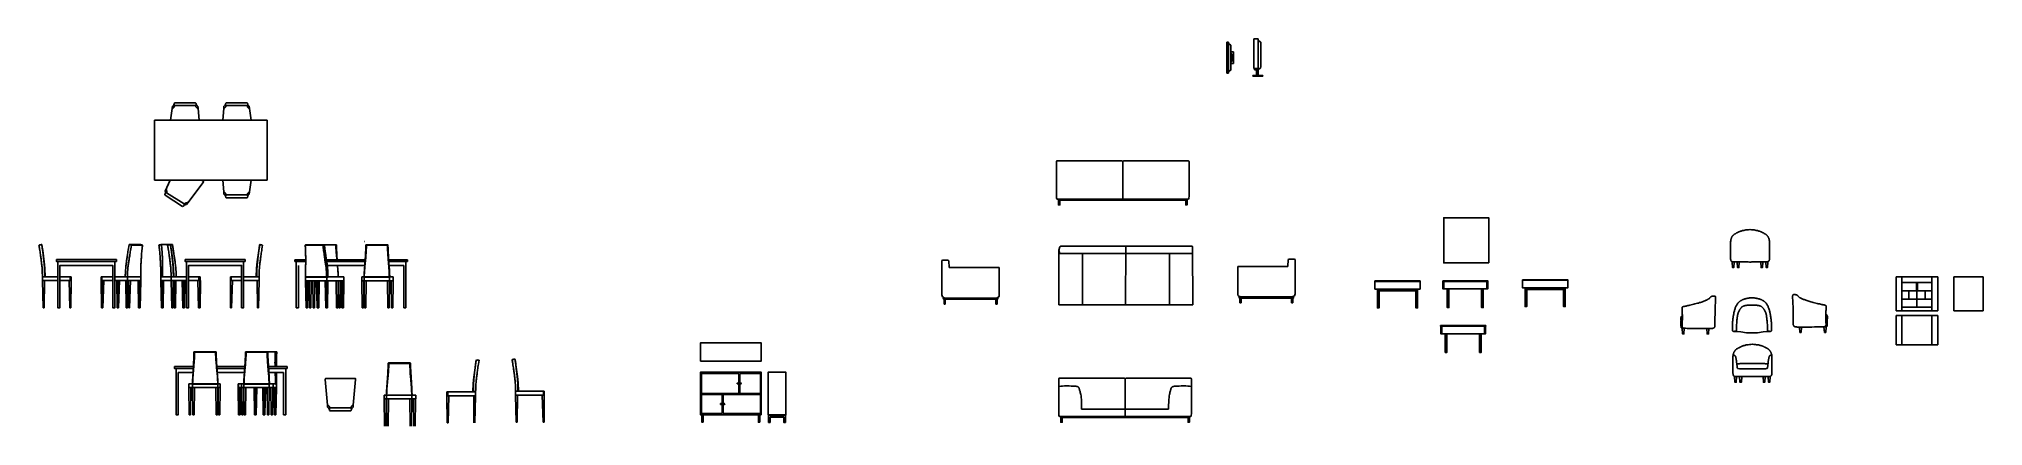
# Model space of a CAD drawing. Header units: millimetres. Extents: x 10 to 42.5, y 10 to 16.5.
import ezdxf

# ---------------------------------------------------------------- set-up
doc = ezdxf.new("R2010")
doc.units = ezdxf.units.MM
doc.layers.add('ARREDI_interni - furniture', color=252, linetype='Continuous')

msp = doc.modelspace()

# ---------------------------------------------------------------- linework, layer by layer
at = {"layer": 'ARREDI_interni - furniture', "linetype": 'Continuous'}
for p, q in [((29.83, 15.897), (29.83, 16.415)), ((29.83, 16.415), (29.856, 16.415)), ((29.856, 16.415), (29.856, 15.897)), ((29.897, 16.366), (29.856, 16.39)), ((29.897, 16.366), (29.897, 15.947)), ((29.897, 16.254), (29.941, 16.254)), ((29.897, 16.059), (29.897, 16.254)), ((29.941, 16.254), (29.941, 16.059)), ((29.897, 15.947), (29.856, 15.922)), ((29.897, 16.22), (29.913, 16.22)), ((29.897, 16.093), (29.897, 16.22)), ((29.913, 16.093), (29.897, 16.093)), ((29.941, 16.059), (29.897, 16.059)), ((29.913, 16.22), (29.913, 16.093)), ((29.856, 15.897), (29.83, 15.897))]:
    msp.add_line(p, q, dxfattribs=at)
at = {"layer": 'ARREDI_interni - furniture', "color": 251, "linetype": 'Continuous', "true_color": 0x636466}
for p, q in [((30.278, 16.47), (30.35, 16.47)), ((30.278, 15.974), (30.278, 16.47)), ((30.35, 16.47), (30.35, 15.974)), ((30.35, 16.44), (30.395, 16.416)), ((30.395, 16.416), (30.395, 15.99)), ((30.35, 15.974), (30.278, 15.974)), ((30.292, 15.974), (30.292, 15.953)), ((30.292, 15.953), (30.352, 15.953)), ((30.352, 15.953), (30.395, 15.99))]:
    msp.add_line(p, q, dxfattribs=at)
at = {"layer": 'ARREDI_interni - furniture', "color": 251, "true_color": 0x636466}
for p, q in [((30.322, 15.953), (30.322, 15.859)), ((30.352, 15.953), (30.352, 15.859)), ((30.26, 15.844), (30.26, 15.859)), ((30.26, 15.859), (30.352, 15.859)), ((30.431, 15.844), (30.26, 15.844)), ((30.352, 15.859), (30.431, 15.859)), ((30.431, 15.859), (30.431, 15.844)), ((38.33, 12.008), (38.325, 11.997)), ((38.335, 12.018), (38.33, 12.008)), ((38.34, 12.027), (38.335, 12.018)), ((38.345, 12.036), (38.34, 12.027)), ((38.351, 12.044), (38.345, 12.036)), ((38.356, 12.052), (38.351, 12.044)), ((38.362, 12.059), (38.356, 12.052)), ((38.368, 12.065), (38.362, 12.059)), ((38.373, 12.07), (38.368, 12.065)), ((38.379, 12.076), (38.373, 12.07)), ((38.385, 12.081), (38.379, 12.076)), ((38.391, 12.085), (38.385, 12.081)), ((38.397, 12.089), (38.391, 12.085)), ((38.403, 12.093), (38.397, 12.089)), ((38.409, 12.097), (38.403, 12.093)), ((38.416, 12.101), (38.409, 12.097)), ((38.422, 12.104), (38.416, 12.101)), ((38.429, 12.108), (38.422, 12.104)), ((38.435, 12.111), (38.429, 12.108)), ((38.441, 12.113), (38.435, 12.111)), ((38.446, 12.116), (38.441, 12.113)), ((38.452, 12.118), (38.446, 12.116)), ((38.457, 12.12), (38.452, 12.118)), ((38.452, 12.006), (38.458, 12.009)), ((38.461, 12.122), (38.457, 12.12)), ((38.458, 12.009), (38.464, 12.011)), ((38.466, 12.123), (38.461, 12.122)), ((38.464, 12.011), (38.47, 12.012)), ((38.47, 12.125), (38.466, 12.123)), ((38.474, 12.126), (38.47, 12.125)), ((38.47, 12.012), (38.477, 12.014)), ((38.478, 12.127), (38.474, 12.126)), ((38.477, 12.014), (38.483, 12.015)), ((38.483, 12.128), (38.478, 12.127)), ((38.488, 12.129), (38.483, 12.128)), ((38.483, 12.015), (38.49, 12.016)), ((38.493, 12.13), (38.488, 12.129)), ((38.49, 12.016), (38.497, 12.017)), ((38.498, 12.131), (38.493, 12.13)), ((38.497, 12.017), (38.503, 12.018)), ((38.504, 12.132), (38.498, 12.131)), ((38.503, 12.018), (38.51, 12.019)), ((38.509, 12.133), (38.504, 12.132)), ((38.515, 12.134), (38.509, 12.133)), ((38.51, 12.019), (38.516, 12.019)), ((38.52, 12.136), (38.515, 12.134)), ((38.516, 12.019), (38.522, 12.02)), ((38.525, 12.137), (38.52, 12.136)), ((38.522, 12.02), (38.528, 12.02)), ((38.53, 12.137), (38.525, 12.137)), ((38.528, 12.02), (38.534, 12.02)), ((38.534, 12.138), (38.53, 12.137)), ((38.538, 12.139), (38.534, 12.138)), ((38.534, 12.02), (38.539, 12.02)), ((38.542, 12.14), (38.538, 12.139)), ((38.539, 12.02), (38.545, 12.021)), ((38.545, 12.14), (38.542, 12.14)), ((38.548, 12.141), (38.545, 12.14)), ((38.545, 12.021), (38.551, 12.021)), ((38.551, 12.141), (38.548, 12.141)), ((38.554, 12.142), (38.551, 12.141)), ((38.551, 12.021), (38.556, 12.021)), ((38.557, 12.142), (38.554, 12.142)), ((38.556, 12.021), (38.562, 12.021)), ((38.561, 12.143), (38.557, 12.142)), ((38.564, 12.143), (38.561, 12.143)), ((38.562, 12.021), (38.568, 12.021)), ((38.568, 12.143), (38.564, 12.143)), ((38.572, 12.144), (38.568, 12.143)), ((38.568, 12.021), (38.573, 12.021)), ((38.577, 12.144), (38.572, 12.144)), ((38.573, 12.021), (38.579, 12.021)), ((38.582, 12.144), (38.577, 12.144)), ((38.579, 12.021), (38.583, 12.021)), ((38.588, 12.144), (38.582, 12.144)), ((38.583, 12.021), (38.588, 12.021)), ((38.595, 12.144), (38.588, 12.144)), ((38.588, 12.021), (38.591, 12.021)), ((38.591, 12.144), (38.598, 12.144)), ((38.592, 12.021), (38.591, 12.021)), ((38.591, 12.021), (38.594, 12.021)), ((38.595, 12.021), (38.592, 12.021)), ((38.594, 12.021), (38.595, 12.021)), ((38.598, 12.021), (38.595, 12.021)), ((38.598, 12.144), (38.604, 12.144)), ((38.603, 12.021), (38.598, 12.021)), ((38.607, 12.021), (38.603, 12.021)), ((38.604, 12.144), (38.609, 12.144)), ((38.613, 12.021), (38.607, 12.021)), ((38.609, 12.144), (38.614, 12.144)), ((38.618, 12.021), (38.613, 12.021)), ((38.614, 12.144), (38.618, 12.143)), ((38.618, 12.143), (38.622, 12.143)), ((38.624, 12.021), (38.618, 12.021)), ((38.622, 12.143), (38.625, 12.143)), ((38.63, 12.021), (38.624, 12.021)), ((38.625, 12.143), (38.629, 12.142)), ((38.629, 12.142), (38.632, 12.142)), ((38.635, 12.021), (38.63, 12.021)), ((38.632, 12.142), (38.635, 12.141)), ((38.635, 12.141), (38.638, 12.141)), ((38.641, 12.021), (38.635, 12.021)), ((38.638, 12.141), (38.641, 12.14)), ((38.641, 12.14), (38.644, 12.14)), ((38.647, 12.02), (38.641, 12.021)), ((38.644, 12.14), (38.648, 12.139)), ((38.652, 12.02), (38.647, 12.02)), ((38.648, 12.139), (38.652, 12.138)), ((38.652, 12.138), (38.656, 12.137)), ((38.658, 12.02), (38.652, 12.02)), ((38.656, 12.137), (38.661, 12.137)), ((38.664, 12.02), (38.658, 12.02)), ((38.661, 12.137), (38.666, 12.136)), ((38.67, 12.019), (38.664, 12.02)), ((38.666, 12.136), (38.671, 12.134)), ((38.676, 12.019), (38.67, 12.019)), ((38.671, 12.134), (38.677, 12.133)), ((38.683, 12.018), (38.676, 12.019)), ((38.677, 12.133), (38.682, 12.132)), ((38.682, 12.132), (38.688, 12.131)), ((38.689, 12.017), (38.683, 12.018)), ((38.688, 12.131), (38.693, 12.13)), ((38.696, 12.016), (38.689, 12.017)), ((38.693, 12.13), (38.698, 12.129)), ((38.703, 12.015), (38.696, 12.016)), ((38.698, 12.129), (38.703, 12.128)), ((38.703, 12.128), (38.708, 12.127)), ((38.709, 12.014), (38.703, 12.015)), ((38.708, 12.127), (38.712, 12.126)), ((38.716, 12.012), (38.709, 12.014)), ((38.712, 12.126), (38.716, 12.125)), ((38.716, 12.125), (38.72, 12.123)), ((38.722, 12.011), (38.716, 12.012)), ((38.72, 12.123), (38.725, 12.122)), ((38.728, 12.009), (38.722, 12.011)), ((38.725, 12.122), (38.729, 12.12)), ((38.734, 12.006), (38.728, 12.009)), ((38.729, 12.12), (38.734, 12.118)), ((38.734, 12.118), (38.74, 12.116)), ((38.74, 12.116), (38.745, 12.113)), ((38.745, 12.113), (38.751, 12.111)), ((38.751, 12.111), (38.757, 12.108)), ((38.757, 12.108), (38.764, 12.104)), ((38.764, 12.104), (38.77, 12.101)), ((38.77, 12.101), (38.777, 12.097)), ((38.777, 12.097), (38.783, 12.093)), ((38.783, 12.093), (38.789, 12.089)), ((38.789, 12.089), (38.795, 12.085)), ((38.795, 12.085), (38.801, 12.081)), ((38.801, 12.081), (38.807, 12.076)), ((38.807, 12.076), (38.813, 12.07)), ((38.813, 12.07), (38.818, 12.065)), ((38.818, 12.065), (38.824, 12.059)), ((38.824, 12.059), (38.83, 12.052)), ((38.83, 12.052), (38.835, 12.044)), ((38.835, 12.044), (38.841, 12.036)), ((38.841, 12.036), (38.846, 12.027)), ((38.846, 12.027), (38.851, 12.018)), ((38.851, 12.018), (38.856, 12.008)), ((38.856, 12.008), (38.861, 11.997)), ((39.272, 12.178), (39.273, 12.184)), ((39.272, 12.168), (39.272, 12.178)), ((39.272, 12.154), (39.272, 12.168)), ((39.272, 12.135), (39.272, 12.154)), ((39.273, 12.111), (39.272, 12.135)), ((39.273, 12.188), (39.274, 12.19)), ((39.273, 12.184), (39.273, 12.188)), ((39.275, 12.08), (39.273, 12.111)), ((39.274, 12.19), (39.275, 12.191)), ((39.275, 12.191), (39.276, 12.192)), ((39.276, 12.043), (39.275, 12.08)), ((39.276, 12.192), (39.277, 12.193)), ((39.278, 12), (39.276, 12.043)), ((39.277, 12.193), (39.278, 12.194)), ((39.278, 12.194), (39.28, 12.195)), ((39.28, 12.195), (39.281, 12.195)), ((39.281, 12.195), (39.283, 12.196)), ((39.283, 12.196), (39.284, 12.196)), ((39.284, 12.196), (39.286, 12.197)), ((39.286, 12.197), (39.288, 12.197)), ((39.288, 12.197), (39.29, 12.197)), ((39.29, 12.197), (39.292, 12.198)), ((39.292, 12.198), (39.294, 12.198)), ((39.294, 12.198), (39.296, 12.198)), ((39.296, 12.198), (39.298, 12.198)), ((39.298, 12.198), (39.301, 12.198)), ((39.301, 12.198), (39.303, 12.198)), ((39.303, 12.198), (39.306, 12.198)), ((39.306, 12.198), (39.308, 12.198)), ((39.308, 12.198), (39.311, 12.198)), ((39.311, 12.198), (39.313, 12.198)), ((39.313, 12.198), (39.316, 12.197)), ((39.316, 12.197), (39.319, 12.197)), ((39.319, 12.197), (39.321, 12.196)), ((39.321, 12.196), (39.324, 12.196)), ((39.324, 12.196), (39.327, 12.195)), ((39.327, 12.195), (39.329, 12.195)), ((39.329, 12.195), (39.332, 12.194)), ((39.332, 12.194), (39.334, 12.193)), ((39.334, 12.193), (39.337, 12.193)), ((39.337, 12.193), (39.339, 12.192)), ((39.339, 12.192), (39.342, 12.191)), ((39.342, 12.191), (39.344, 12.19)), ((39.344, 12.19), (39.346, 12.188)), ((39.346, 12.188), (39.348, 12.187)), ((39.348, 12.187), (39.35, 12.186)), ((39.35, 12.186), (39.352, 12.184)), ((39.352, 12.184), (39.354, 12.183)), ((39.354, 12.183), (39.356, 12.181)), ((39.356, 12.181), (39.358, 12.18)), ((39.358, 12.18), (39.359, 12.178)), ((39.359, 12.178), (39.361, 12.176)), ((39.361, 12.176), (39.362, 12.174)), ((39.362, 12.174), (39.364, 12.172)), ((39.364, 12.172), (39.366, 12.17)), ((39.366, 12.17), (39.367, 12.168)), ((39.367, 12.168), (39.369, 12.167)), ((39.369, 12.167), (39.37, 12.165)), ((39.37, 12.165), (39.372, 12.163)), ((39.372, 12.163), (39.373, 12.161)), ((39.373, 12.161), (39.375, 12.159)), ((39.375, 12.159), (39.377, 12.158)), ((39.377, 12.158), (39.379, 12.156)), ((39.379, 12.156), (39.382, 12.154)), ((39.382, 12.154), (39.385, 12.151)), ((39.385, 12.151), (39.389, 12.149)), ((39.389, 12.149), (39.394, 12.146)), ((39.394, 12.146), (39.4, 12.143)), ((39.4, 12.143), (39.407, 12.139)), ((39.407, 12.139), (39.414, 12.135)), ((39.414, 12.135), (39.423, 12.131)), ((39.423, 12.131), (39.432, 12.127)), ((39.432, 12.127), (39.443, 12.122)), ((39.443, 12.122), (39.454, 12.117)), ((39.454, 12.117), (39.466, 12.113)), ((39.466, 12.113), (39.479, 12.108)), ((39.479, 12.108), (39.493, 12.102)), ((39.493, 12.102), (39.507, 12.097)), ((39.507, 12.097), (39.523, 12.092)), ((39.523, 12.092), (39.54, 12.087)), ((39.54, 12.087), (39.557, 12.082)), ((39.557, 12.082), (39.576, 12.076)), ((39.576, 12.076), (39.596, 12.071)), ((39.596, 12.071), (39.616, 12.065)), ((39.616, 12.065), (39.637, 12.06)), ((39.637, 12.06), (39.659, 12.055)), ((39.659, 12.055), (39.68, 12.05)), ((39.68, 12.05), (39.7, 12.045)), ((39.7, 12.045), (39.719, 12.041)), ((39.719, 12.041), (39.736, 12.037)), ((39.736, 12.037), (39.752, 12.034)), ((39.752, 12.034), (39.765, 12.031)), ((39.765, 12.031), (39.776, 12.029)), ((39.776, 12.029), (39.784, 12.027)), ((39.784, 12.027), (39.791, 12.026)), ((39.791, 12.026), (39.797, 12.025)), ((39.797, 12.025), (39.802, 12.024)), ((39.802, 12.024), (39.805, 12.023)), ((39.805, 12.023), (39.809, 12.022)), ((39.809, 12.022), (39.811, 12.021)), ((39.811, 12.021), (39.814, 12.02)), ((39.814, 12.02), (39.816, 12.019)), ((39.816, 12.019), (39.818, 12.018)), ((39.818, 12.018), (39.82, 12.017)), ((39.82, 12.017), (39.822, 12.017)), ((39.822, 12.017), (39.823, 12.016)), ((39.823, 12.016), (39.825, 12.015)), ((39.825, 12.015), (39.826, 12.015)), ((39.826, 12.015), (39.827, 12.014)), ((39.827, 12.014), (39.827, 12.014)), ((39.827, 12.014), (39.828, 12.013)), ((39.828, 12.013), (39.828, 12.013)), ((39.828, 12.013), (39.829, 12.012)), ((39.829, 12.012), (39.829, 12.012)), ((39.829, 12.012), (39.83, 12.011)), ((39.83, 12.011), (39.83, 12.011)), ((39.83, 12.011), (39.83, 12.01)), ((39.83, 12.01), (39.83, 12.008)), ((39.83, 12.008), (39.83, 12.006)), ((37.423, 11.763), (37.43, 11.763)), ((38.267, 11.688), (38.266, 11.677)), ((38.268, 11.711), (38.267, 11.699)), ((38.267, 11.699), (38.267, 11.688)), ((38.269, 11.723), (38.268, 11.711)), ((38.27, 11.747), (38.269, 11.735)), ((38.269, 11.735), (38.269, 11.723)), ((38.271, 11.76), (38.27, 11.747)), ((38.273, 11.773), (38.271, 11.76)), ((38.274, 11.785), (38.273, 11.773)), ((38.276, 11.798), (38.274, 11.785)), ((38.277, 11.81), (38.276, 11.798)), ((38.279, 11.823), (38.277, 11.81)), ((38.281, 11.835), (38.279, 11.823)), ((38.283, 11.848), (38.281, 11.835)), ((38.285, 11.86), (38.283, 11.848)), ((38.288, 11.873), (38.285, 11.86)), ((38.291, 11.886), (38.288, 11.873)), ((38.293, 11.899), (38.291, 11.886)), ((38.297, 11.912), (38.293, 11.899)), ((38.3, 11.925), (38.297, 11.912)), ((38.303, 11.938), (38.3, 11.925)), ((38.307, 11.95), (38.303, 11.938)), ((38.311, 11.963), (38.307, 11.95)), ((38.315, 11.975), (38.311, 11.963)), ((38.32, 11.986), (38.315, 11.975)), ((38.325, 11.997), (38.32, 11.986)), ((38.335, 11.676), (38.336, 11.7)), ((38.336, 11.7), (38.338, 11.722)), ((38.338, 11.722), (38.339, 11.742)), ((38.339, 11.742), (38.341, 11.761)), ((38.341, 11.761), (38.343, 11.778)), ((38.343, 11.778), (38.344, 11.793)), ((38.344, 11.793), (38.346, 11.808)), ((38.346, 11.808), (38.348, 11.821)), ((38.348, 11.821), (38.349, 11.833)), ((38.349, 11.833), (38.351, 11.845)), ((38.351, 11.845), (38.353, 11.855)), ((38.353, 11.855), (38.356, 11.865)), ((38.356, 11.865), (38.358, 11.875)), ((38.358, 11.875), (38.361, 11.885)), ((38.361, 11.885), (38.364, 11.894)), ((38.364, 11.894), (38.368, 11.903)), ((38.368, 11.903), (38.371, 11.912)), ((38.371, 11.912), (38.375, 11.92)), ((38.375, 11.92), (38.379, 11.928)), ((38.379, 11.928), (38.383, 11.936)), ((38.383, 11.936), (38.387, 11.943)), ((38.387, 11.943), (38.391, 11.95)), ((38.391, 11.95), (38.395, 11.956)), ((38.395, 11.956), (38.399, 11.962)), ((38.399, 11.962), (38.403, 11.968)), ((38.403, 11.968), (38.407, 11.973)), ((38.407, 11.973), (38.412, 11.978)), ((38.412, 11.978), (38.416, 11.983)), ((38.416, 11.983), (38.421, 11.987)), ((38.421, 11.987), (38.426, 11.991)), ((38.426, 11.991), (38.431, 11.995)), ((38.431, 11.995), (38.436, 11.998)), ((38.436, 11.998), (38.441, 12.001)), ((38.441, 12.001), (38.446, 12.004)), ((38.446, 12.004), (38.452, 12.006)), ((38.74, 12.004), (38.734, 12.006)), ((38.745, 12.001), (38.74, 12.004)), ((38.75, 11.998), (38.745, 12.001)), ((38.755, 11.995), (38.75, 11.998)), ((38.76, 11.991), (38.755, 11.995)), ((38.765, 11.987), (38.76, 11.991)), ((38.77, 11.983), (38.765, 11.987)), ((38.774, 11.978), (38.77, 11.983)), ((38.779, 11.973), (38.774, 11.978)), ((38.783, 11.968), (38.779, 11.973)), ((38.787, 11.962), (38.783, 11.968)), ((38.791, 11.956), (38.787, 11.962)), ((38.795, 11.95), (38.791, 11.956)), ((38.799, 11.943), (38.795, 11.95)), ((38.803, 11.936), (38.799, 11.943)), ((38.807, 11.928), (38.803, 11.936)), ((38.811, 11.92), (38.807, 11.928)), ((38.815, 11.912), (38.811, 11.92)), ((38.818, 11.903), (38.815, 11.912)), ((38.822, 11.894), (38.818, 11.903)), ((38.825, 11.885), (38.822, 11.894)), ((38.828, 11.875), (38.825, 11.885)), ((38.83, 11.865), (38.828, 11.875)), ((38.833, 11.855), (38.83, 11.865)), ((38.835, 11.845), (38.833, 11.855)), ((38.837, 11.833), (38.835, 11.845)), ((38.838, 11.821), (38.837, 11.833)), ((38.84, 11.808), (38.838, 11.821)), ((38.842, 11.793), (38.84, 11.808)), ((38.843, 11.778), (38.842, 11.793)), ((38.845, 11.761), (38.843, 11.778)), ((38.847, 11.742), (38.845, 11.761)), ((38.848, 11.722), (38.847, 11.742)), ((38.85, 11.7), (38.848, 11.722)), ((38.851, 11.676), (38.85, 11.7)), ((38.861, 11.997), (38.866, 11.986)), ((38.866, 11.986), (38.871, 11.975)), ((38.871, 11.975), (38.875, 11.963)), ((38.875, 11.963), (38.879, 11.95)), ((38.879, 11.95), (38.883, 11.938)), ((38.883, 11.938), (38.886, 11.925)), ((38.886, 11.925), (38.889, 11.912)), ((38.889, 11.912), (38.892, 11.899)), ((38.892, 11.899), (38.895, 11.886)), ((38.895, 11.886), (38.898, 11.873)), ((38.898, 11.873), (38.9, 11.86)), ((38.9, 11.86), (38.903, 11.848)), ((38.903, 11.848), (38.905, 11.835)), ((38.905, 11.835), (38.907, 11.823)), ((38.907, 11.823), (38.909, 11.81)), ((38.909, 11.81), (38.91, 11.798)), ((38.91, 11.798), (38.912, 11.785)), ((38.912, 11.785), (38.913, 11.773)), ((38.913, 11.773), (38.915, 11.76)), ((38.915, 11.76), (38.916, 11.747)), ((38.916, 11.747), (38.917, 11.735)), ((38.917, 11.735), (38.917, 11.723)), ((38.917, 11.723), (38.918, 11.711)), ((38.918, 11.711), (38.919, 11.699)), ((38.919, 11.699), (38.919, 11.688)), ((38.919, 11.688), (38.92, 11.677)), ((39.28, 11.95), (39.278, 12)), ((39.281, 11.894), (39.28, 11.95)), ((39.282, 11.832), (39.281, 11.894)), ((39.283, 11.765), (39.282, 11.832)), ((39.283, 11.692), (39.283, 11.765)), ((39.285, 11.686), (39.283, 11.692)), ((39.287, 11.681), (39.285, 11.686)), ((39.828, 11.909), (39.827, 11.895)), ((39.827, 11.895), (39.827, 11.88)), ((39.827, 11.88), (39.827, 11.867)), ((39.829, 11.872), (39.827, 11.873)), ((39.827, 11.867), (39.827, 11.853)), ((39.827, 11.853), (39.827, 11.841)), ((39.827, 11.841), (39.827, 11.828)), ((39.827, 11.828), (39.827, 11.815)), ((39.827, 11.815), (39.827, 11.803)), ((39.827, 11.803), (39.827, 11.79)), ((39.827, 11.79), (39.828, 11.778)), ((39.835, 11.787), (39.827, 11.787)), ((39.829, 11.938), (39.828, 11.924)), ((39.828, 11.924), (39.828, 11.909)), ((39.828, 11.778), (39.828, 11.764)), ((39.828, 11.764), (39.828, 11.751)), ((39.828, 11.751), (39.828, 11.738)), ((39.828, 11.738), (39.828, 11.726)), ((39.828, 11.726), (39.829, 11.714)), ((39.829, 11.693), (39.828, 11.685)), ((39.828, 11.685), (39.828, 11.678)), ((39.83, 11.964), (39.829, 11.951)), ((39.829, 11.951), (39.829, 11.938)), ((39.833, 11.869), (39.829, 11.872)), ((39.829, 11.714), (39.829, 11.703)), ((39.829, 11.703), (39.829, 11.693)), ((39.83, 12.006), (39.831, 12.003)), ((39.831, 11.992), (39.83, 11.984)), ((39.83, 11.984), (39.83, 11.975)), ((39.83, 11.975), (39.83, 11.964)), ((39.831, 12.003), (39.831, 11.998)), ((39.831, 11.998), (39.831, 11.992)), ((39.836, 11.867), (39.833, 11.869)), ((39.836, 11.787), (39.835, 11.787)), ((39.835, 11.787), (39.835, 11.787)), ((39.835, 11.787), (39.835, 11.787)), ((39.835, 11.787), (39.836, 11.787)), ((39.839, 11.865), (39.836, 11.867)), ((39.838, 11.787), (39.836, 11.787)), ((39.836, 11.787), (39.838, 11.787)), ((39.839, 11.787), (39.838, 11.787)), ((39.838, 11.787), (39.839, 11.787)), ((39.841, 11.862), (39.839, 11.865)), ((39.839, 11.787), (39.841, 11.788)), ((39.841, 11.786), (39.839, 11.787)), ((39.842, 11.86), (39.841, 11.862)), ((39.841, 11.788), (39.843, 11.788)), ((39.843, 11.786), (39.841, 11.786)), ((39.843, 11.857), (39.842, 11.86)), ((39.845, 11.855), (39.843, 11.857)), ((39.843, 11.788), (39.845, 11.789)), ((39.845, 11.786), (39.843, 11.786)), ((39.845, 11.853), (39.845, 11.855)), ((39.846, 11.851), (39.845, 11.853)), ((39.845, 11.789), (39.847, 11.789)), ((39.846, 11.785), (39.845, 11.786)), ((39.847, 11.849), (39.846, 11.851)), ((39.847, 11.784), (39.846, 11.785)), ((39.848, 11.847), (39.847, 11.849)), ((39.847, 11.789), (39.848, 11.79)), ((39.848, 11.783), (39.847, 11.784)), ((39.848, 11.845), (39.848, 11.847)), ((39.849, 11.842), (39.848, 11.845)), ((39.848, 11.79), (39.85, 11.792)), ((39.849, 11.781), (39.848, 11.783)), ((39.848, 11.682), (39.849, 11.69)), ((39.85, 11.84), (39.849, 11.842)), ((39.85, 11.779), (39.849, 11.781)), ((39.849, 11.699), (39.85, 11.709)), ((39.849, 11.69), (39.849, 11.699)), ((39.85, 11.838), (39.85, 11.84)), ((39.851, 11.835), (39.85, 11.838)), ((39.85, 11.792), (39.851, 11.793)), ((39.85, 11.775), (39.85, 11.779)), ((39.85, 11.771), (39.85, 11.775)), ((39.85, 11.765), (39.85, 11.771)), ((39.85, 11.759), (39.85, 11.765)), ((39.85, 11.75), (39.85, 11.759)), ((39.85, 11.741), (39.85, 11.75)), ((39.85, 11.731), (39.85, 11.741)), ((39.85, 11.72), (39.85, 11.731)), ((39.85, 11.709), (39.85, 11.72)), ((39.852, 11.832), (39.851, 11.835)), ((39.851, 11.793), (39.852, 11.794)), ((39.852, 11.829), (39.852, 11.832)), ((39.853, 11.827), (39.852, 11.829)), ((39.852, 11.796), (39.853, 11.798)), ((39.852, 11.794), (39.852, 11.796)), ((39.853, 11.824), (39.853, 11.827)), ((39.854, 11.821), (39.853, 11.824)), ((39.853, 11.799), (39.854, 11.801)), ((39.853, 11.798), (39.853, 11.799)), ((39.854, 11.818), (39.854, 11.821)), ((39.855, 11.816), (39.854, 11.818)), ((39.854, 11.804), (39.855, 11.806)), ((39.854, 11.802), (39.854, 11.804)), ((39.854, 11.801), (39.854, 11.802)), ((39.855, 11.813), (39.855, 11.816)), ((39.855, 11.811), (39.855, 11.813)), ((39.855, 11.809), (39.855, 11.811)), ((39.855, 11.808), (39.855, 11.809)), ((39.855, 11.806), (39.855, 11.808)), ((38.266, 11.677), (38.266, 11.667)), ((38.266, 11.667), (38.266, 11.657)), ((38.266, 11.657), (38.266, 11.648)), ((38.266, 11.648), (38.266, 11.64)), ((38.266, 11.64), (38.266, 11.633)), ((38.266, 11.633), (38.266, 11.626)), ((38.266, 11.626), (38.266, 11.619)), ((38.266, 11.619), (38.266, 11.614)), ((38.266, 11.614), (38.266, 11.609)), ((38.266, 11.609), (38.267, 11.605)), ((38.267, 11.605), (38.267, 11.601)), ((38.267, 11.601), (38.268, 11.598)), ((38.268, 11.598), (38.268, 11.595)), ((38.268, 11.595), (38.269, 11.592)), ((38.269, 11.592), (38.27, 11.591)), ((38.27, 11.591), (38.271, 11.589)), ((38.271, 11.589), (38.272, 11.587)), ((38.272, 11.587), (38.273, 11.586)), ((38.273, 11.586), (38.275, 11.585)), ((38.275, 11.585), (38.276, 11.585)), ((38.276, 11.585), (38.278, 11.584)), ((38.278, 11.584), (38.28, 11.584)), ((38.28, 11.584), (38.283, 11.583)), ((38.283, 11.583), (38.285, 11.583)), ((38.285, 11.583), (38.288, 11.583)), ((38.288, 11.583), (38.291, 11.583)), ((38.29, 11.583), (38.405, 11.573)), ((38.291, 11.583), (38.295, 11.583)), ((38.295, 11.583), (38.298, 11.583)), ((38.298, 11.583), (38.301, 11.584)), ((38.301, 11.584), (38.305, 11.584)), ((38.305, 11.584), (38.308, 11.584)), ((38.308, 11.584), (38.312, 11.585)), ((38.312, 11.585), (38.315, 11.585)), ((38.315, 11.585), (38.318, 11.586)), ((38.318, 11.586), (38.321, 11.587)), ((38.321, 11.587), (38.324, 11.588)), ((38.324, 11.588), (38.326, 11.589)), ((38.326, 11.589), (38.329, 11.591)), ((38.329, 11.591), (38.331, 11.593)), ((38.331, 11.593), (38.333, 11.595)), ((38.333, 11.624), (38.334, 11.651)), ((38.333, 11.595), (38.333, 11.624)), ((38.334, 11.651), (38.335, 11.676)), ((38.405, 11.573), (38.501, 11.561)), ((38.501, 11.561), (38.577, 11.557)), ((38.577, 11.557), (38.593, 11.557)), ((38.609, 11.557), (38.593, 11.557)), ((38.685, 11.561), (38.609, 11.557)), ((38.781, 11.573), (38.685, 11.561)), ((38.896, 11.583), (38.781, 11.573)), ((38.852, 11.651), (38.851, 11.676)), ((38.853, 11.624), (38.852, 11.651)), ((38.853, 11.595), (38.853, 11.624)), ((38.855, 11.593), (38.853, 11.595)), ((38.857, 11.591), (38.855, 11.593)), ((38.859, 11.589), (38.857, 11.591)), ((38.862, 11.588), (38.859, 11.589)), ((38.865, 11.587), (38.862, 11.588)), ((38.868, 11.586), (38.865, 11.587)), ((38.871, 11.585), (38.868, 11.586)), ((38.874, 11.585), (38.871, 11.585)), ((38.878, 11.584), (38.874, 11.585)), ((38.881, 11.584), (38.878, 11.584)), ((38.885, 11.584), (38.881, 11.584)), ((38.888, 11.583), (38.885, 11.584)), ((38.891, 11.583), (38.888, 11.583)), ((38.895, 11.583), (38.891, 11.583)), ((38.898, 11.583), (38.895, 11.583)), ((38.901, 11.583), (38.898, 11.583)), ((38.903, 11.583), (38.901, 11.583)), ((38.906, 11.584), (38.903, 11.583)), ((38.908, 11.584), (38.906, 11.584)), ((38.91, 11.585), (38.908, 11.584)), ((38.911, 11.585), (38.91, 11.585)), ((38.913, 11.586), (38.911, 11.585)), ((38.914, 11.587), (38.913, 11.586)), ((38.915, 11.589), (38.914, 11.587)), ((38.916, 11.591), (38.915, 11.589)), ((38.917, 11.592), (38.916, 11.591)), ((38.918, 11.595), (38.917, 11.592)), ((38.919, 11.601), (38.918, 11.598)), ((38.918, 11.598), (38.918, 11.595)), ((38.92, 11.609), (38.919, 11.605)), ((38.919, 11.605), (38.919, 11.601)), ((38.92, 11.677), (38.92, 11.667)), ((38.92, 11.667), (38.92, 11.657)), ((38.92, 11.657), (38.92, 11.648)), ((38.92, 11.648), (38.92, 11.64)), ((38.92, 11.64), (38.92, 11.633)), ((38.92, 11.633), (38.92, 11.626)), ((38.92, 11.626), (38.92, 11.619)), ((38.92, 11.619), (38.92, 11.614)), ((38.92, 11.614), (38.92, 11.609)), ((39.289, 11.678), (39.287, 11.681)), ((39.29, 11.674), (39.289, 11.678)), ((39.292, 11.672), (39.29, 11.674)), ((39.294, 11.67), (39.292, 11.672)), ((39.296, 11.668), (39.294, 11.67)), ((39.298, 11.666), (39.296, 11.668)), ((39.3, 11.665), (39.298, 11.666)), ((39.302, 11.664), (39.3, 11.665)), ((39.304, 11.663), (39.302, 11.664)), ((39.307, 11.662), (39.304, 11.663)), ((39.31, 11.661), (39.307, 11.662)), ((39.313, 11.66), (39.31, 11.661)), ((39.316, 11.659), (39.313, 11.66)), ((39.32, 11.658), (39.316, 11.659)), ((39.325, 11.658), (39.32, 11.658)), ((39.33, 11.657), (39.325, 11.658)), ((39.338, 11.657), (39.33, 11.657)), ((39.348, 11.656), (39.338, 11.657)), ((39.362, 11.656), (39.348, 11.656)), ((39.379, 11.656), (39.362, 11.656)), ((39.402, 11.656), (39.379, 11.656)), ((39.384, 11.656), (39.39, 11.564)), ((39.39, 11.564), (39.412, 11.564)), ((39.431, 11.656), (39.402, 11.656)), ((39.412, 11.564), (39.418, 11.656)), ((39.466, 11.656), (39.431, 11.656)), ((39.505, 11.656), (39.466, 11.656)), ((39.548, 11.656), (39.505, 11.656)), ((39.592, 11.656), (39.548, 11.656)), ((39.635, 11.657), (39.592, 11.656)), ((39.677, 11.657), (39.635, 11.657)), ((39.715, 11.658), (39.677, 11.657)), ((39.748, 11.659), (39.715, 11.658)), ((39.773, 11.659), (39.748, 11.659)), ((39.793, 11.661), (39.773, 11.659)), ((39.773, 11.659), (39.797, 11.659)), ((39.807, 11.662), (39.793, 11.661)), ((39.795, 11.659), (39.801, 11.564)), ((39.797, 11.659), (39.815, 11.659)), ((39.801, 11.564), (39.824, 11.564)), ((39.817, 11.665), (39.807, 11.662)), ((39.815, 11.659), (39.828, 11.66)), ((39.823, 11.668), (39.817, 11.665)), ((39.826, 11.672), (39.823, 11.668)), ((39.824, 11.564), (39.83, 11.661)), ((39.828, 11.678), (39.826, 11.672)), ((39.828, 11.66), (39.837, 11.662)), ((39.837, 11.662), (39.843, 11.665)), ((39.843, 11.665), (39.846, 11.669)), ((39.846, 11.669), (39.848, 11.675)), ((39.848, 11.675), (39.848, 11.682))]:
    msp.add_line(p, q, dxfattribs=at)
at = {"layer": 'ARREDI_interni - furniture'}
for p, q in [((12.232, 15.344), (12.199, 15.109)), ((12.232, 15.344), (12.232, 15.344)), ((12.256, 15.375), (12.258, 15.367)), ((12.258, 15.367), (12.261, 15.36)), ((12.261, 15.36), (12.266, 15.355)), ((12.614, 15.402), (12.266, 15.402)), ((12.266, 15.355), (12.614, 15.355)), ((12.614, 15.355), (12.619, 15.36)), ((12.623, 15.367), (12.625, 15.375)), ((12.626, 15.377), (12.625, 15.382)), ((12.625, 15.375), (12.625, 15.382)), ((12.652, 15.344), (12.656, 15.306)), ((12.652, 15.344), (12.652, 15.344)), ((12.673, 15.109), (12.656, 15.306)), ((13.085, 15.306), (13.068, 15.109)), ((13.085, 15.306), (13.089, 15.344)), ((13.089, 15.344), (13.086, 15.318)), ((13.089, 15.344), (13.089, 15.344)), ((13.115, 15.377), (13.117, 15.385)), ((13.116, 15.375), (13.118, 15.367)), ((13.118, 15.367), (13.122, 15.36)), ((13.122, 15.36), (13.127, 15.355)), ((13.474, 15.402), (13.127, 15.402)), ((13.127, 15.355), (13.474, 15.355)), ((13.474, 15.355), (13.48, 15.36)), ((13.483, 15.367), (13.485, 15.375)), ((13.542, 15.109), (13.509, 15.344)), ((13.509, 15.344), (13.509, 15.344)), ((11.93, 15.109), (13.81, 15.109)), ((11.93, 14.109), (11.93, 15.109)), ((13.81, 15.109), (13.81, 14.109)), ((26.984, 14.423), (26.984, 13.84)), ((29.198, 14.423), (29.198, 13.84)), ((13.81, 14.109), (11.93, 14.109)), ((12.19, 14.109), (12.107, 13.925)), ((12.485, 13.731), (12.744, 14.072)), ((12.742, 14.092), (12.715, 14.109)), ((12.751, 14.086), (12.742, 14.092)), ((12.747, 14.08), (12.751, 14.086)), ((13.068, 14.109), (13.085, 13.912)), ((13.509, 13.874), (13.542, 14.109)), ((12.105, 13.857), (12.399, 13.672)), ((12.107, 13.925), (12.107, 13.925)), ((12.122, 13.895), (12.116, 13.891)), ((12.424, 13.712), (12.13, 13.897)), ((12.418, 13.683), (12.423, 13.689)), ((12.423, 13.687), (12.418, 13.683)), ((12.423, 13.689), (12.425, 13.697)), ((12.425, 13.704), (12.424, 13.712)), ((12.425, 13.697), (12.425, 13.704)), ((12.485, 13.731), (12.462, 13.701)), ((12.462, 13.701), (12.462, 13.701)), ((13.089, 13.874), (13.085, 13.912)), ((13.089, 13.874), (13.089, 13.874)), ((13.115, 13.841), (13.116, 13.835)), ((13.118, 13.85), (13.116, 13.843)), ((13.116, 13.843), (13.116, 13.835)), ((13.127, 13.863), (13.122, 13.857)), ((13.474, 13.863), (13.127, 13.863)), ((13.127, 13.816), (13.474, 13.816)), ((13.48, 13.857), (13.474, 13.863)), ((13.483, 13.85), (13.48, 13.857)), ((13.485, 13.843), (13.483, 13.85)), ((13.509, 13.874), (13.509, 13.874)), ((27.015, 13.794), (28.091, 13.794)), ((29.167, 13.794), (28.091, 13.794)), ((10.027, 13.029), (10.035, 13.031)), ((10.035, 13.031), (10.042, 13.032)), ((10.042, 13.032), (10.047, 13.033)), ((11.69, 13.033), (11.505, 13.033)), ((11.505, 13.033), (11.507, 13.032)), ((11.516, 13.029), (11.522, 13.028)), ((11.522, 13.028), (11.53, 13.027)), ((11.53, 13.027), (11.537, 13.026)), ((11.537, 13.026), (11.545, 13.025)), ((11.545, 13.025), (11.73, 13.025)), ((12.015, 13.028), (12.022, 13.029)), ((12.022, 13.029), (12.029, 13.031)), ((12.029, 13.031), (12.037, 13.032)), ((12.037, 13.032), (12.044, 13.033)), ((12.044, 13.033), (12.229, 13.033)), ((12.175, 13.029), (12.183, 13.031)), ((12.183, 13.031), (12.189, 13.032)), ((12.189, 13.032), (12.195, 13.033)), ((13.687, 13.033), (13.693, 13.032)), ((13.715, 13.028), (13.722, 13.027)), ((13.722, 13.027), (13.729, 13.026)), ((14.446, 13.022), (14.74, 13.022)), ((14.766, 13.03), (14.472, 13.03)), ((14.76, 13.026), (14.764, 13.027)), ((14.766, 13.03), (14.956, 13.03)), ((15.437, 13.083), (15.443, 13.082)), ((15.458, 13.026), (15.46, 13.024)), ((15.816, 13.03), (15.469, 13.03)), ((15.469, 13.022), (15.816, 13.022)), ((27.038, 12.994), (27.049, 13.004)), ((28.141, 13.004), (28.137, 12.028)), ((10.064, 12.937), (10.063, 12.943)), ((13.671, 12.937), (13.672, 12.943)), ((14.453, 12.781), (14.272, 12.781)), ((14.272, 12.749), (14.272, 12.781)), ((14.453, 12.749), (14.272, 12.749)), ((14.297, 12.749), (14.297, 11.977)), ((14.335, 11.977), (14.335, 12.683)), ((14.453, 12.781), (14.453, 12.781)), ((14.799, 12.781), (15.445, 12.781)), ((14.804, 12.749), (15.442, 12.749)), ((14.813, 12.683), (15.438, 12.682)), ((15.839, 12.781), (16.152, 12.781)), ((16.152, 12.749), (15.841, 12.749)), ((15.845, 12.682), (16.089, 12.682)), ((16.089, 11.977), (16.089, 12.682)), ((16.127, 12.749), (16.127, 11.977)), ((25.071, 12.766), (25.085, 12.774)), ((25.071, 12.194), (25.071, 12.766)), ((25.085, 12.774), (25.172, 12.772)), ((25.172, 12.772), (25.19, 12.764)), ((25.19, 12.764), (25.192, 12.651)), ((27.418, 12.885), (27.418, 12.028)), ((28.87, 12.028), (28.87, 12.885)), ((30.013, 12.669), (30.01, 12.653)), ((30.847, 12.669), (30.013, 12.669)), ((30.849, 12.782), (30.847, 12.669)), ((30.867, 12.791), (30.849, 12.782)), ((30.954, 12.792), (30.867, 12.791)), ((30.968, 12.784), (30.954, 12.792)), ((30.968, 12.212), (30.968, 12.784)), ((10.058, 12.495), (10.316, 12.495)), ((10.058, 12.433), (10.058, 12.493)), ((10.316, 12.433), (10.058, 12.433)), ((10.058, 12.433), (10.071, 11.977)), ((10.091, 12.433), (10.087, 11.977)), ((10.101, 12.636), (10.101, 12.638)), ((10.106, 12.495), (10.105, 12.523)), ((10.352, 12.495), (10.523, 12.495)), ((10.505, 12.433), (10.352, 12.433)), ((10.523, 12.433), (10.505, 12.433)), ((10.505, 12.433), (10.518, 11.977)), ((10.523, 12.495), (10.526, 12.495)), ((10.523, 12.495), (10.523, 12.433)), ((10.526, 12.433), (10.523, 12.433)), ((10.526, 12.495), (10.529, 12.495)), ((10.529, 12.433), (10.526, 12.433)), ((10.529, 12.495), (10.532, 12.495)), ((10.532, 12.433), (10.529, 12.433)), ((10.532, 12.495), (10.535, 12.495)), ((10.532, 12.433), (10.538, 12.433)), ((10.538, 12.433), (10.534, 11.977)), ((10.535, 12.495), (10.537, 12.495)), ((10.537, 12.495), (10.538, 12.495)), ((10.538, 12.433), (10.538, 12.495)), ((10.538, 12.495), (10.538, 12.495)), ((11.038, 12.433), (11.043, 12.433)), ((11.044, 11.977), (11.038, 12.433)), ((11.041, 12.495), (11.041, 12.433)), ((11.042, 12.495), (11.042, 12.495)), ((11.042, 12.495), (11.043, 12.495)), ((11.043, 12.495), (11.044, 12.495)), ((11.044, 12.433), (11.043, 12.433)), ((11.044, 12.495), (11.047, 12.495)), ((11.047, 12.433), (11.044, 12.433)), ((11.047, 12.495), (11.049, 12.495)), ((11.049, 12.433), (11.047, 12.433)), ((11.049, 12.495), (11.234, 12.495)), ((11.049, 12.433), (11.049, 12.495)), ((11.066, 12.433), (11.049, 12.433)), ((11.057, 11.977), (11.066, 12.433)), ((11.234, 12.433), (11.066, 12.433)), ((11.083, 12.433), (11.069, 11.977)), ((11.27, 12.495), (11.455, 12.495)), ((11.477, 12.433), (11.27, 12.433)), ((11.299, 12.433), (11.305, 11.977)), ((11.319, 11.977), (11.327, 12.433)), ((11.344, 12.433), (11.33, 11.977)), ((11.455, 11.977), (11.449, 12.433)), ((11.455, 12.495), (11.477, 12.495)), ((11.469, 11.977), (11.477, 12.433)), ((11.477, 12.495), (11.701, 12.495)), ((11.477, 12.495), (11.477, 12.433)), ((11.701, 12.433), (11.477, 12.433)), ((11.477, 12.433), (11.494, 12.433)), ((11.494, 12.433), (11.481, 11.977)), ((11.499, 11.977), (11.495, 12.433)), ((11.515, 11.977), (11.528, 12.433)), ((11.656, 12.433), (11.663, 11.977)), ((11.676, 11.977), (11.684, 12.433)), ((11.684, 12.433), (11.701, 12.433)), ((11.701, 12.433), (11.688, 11.977)), ((11.701, 12.495), (11.701, 12.433)), ((12.033, 12.495), (12.063, 12.495)), ((12.033, 12.495), (12.033, 12.433)), ((12.206, 12.433), (12.033, 12.433)), ((12.033, 12.433), (12.046, 11.977)), ((12.061, 12.433), (12.06, 11.977)), ((12.063, 12.495), (12.206, 12.495)), ((12.078, 12.433), (12.072, 11.977)), ((12.206, 12.495), (12.212, 12.495)), ((12.206, 12.433), (12.206, 12.495)), ((12.464, 12.433), (12.206, 12.433)), ((12.206, 12.433), (12.219, 11.977)), ((12.212, 12.495), (12.232, 12.495)), ((12.232, 12.495), (12.464, 12.495)), ((12.239, 12.433), (12.235, 11.977)), ((12.24, 12.433), (12.254, 11.977)), ((12.267, 11.977), (12.268, 12.433)), ((12.279, 11.977), (12.285, 12.433)), ((12.391, 12.433), (12.404, 11.977)), ((12.418, 12.433), (12.418, 11.977)), ((12.435, 12.433), (12.429, 11.977)), ((12.5, 12.495), (12.671, 12.495)), ((12.653, 12.433), (12.5, 12.433)), ((12.652, 12.433), (12.665, 11.977)), ((12.671, 12.433), (12.653, 12.433)), ((12.653, 12.433), (12.666, 11.977)), ((12.671, 12.495), (12.674, 12.495)), ((12.671, 12.495), (12.671, 12.433)), ((12.674, 12.433), (12.671, 12.433)), ((12.674, 12.495), (12.677, 12.495)), ((12.677, 12.433), (12.674, 12.433)), ((12.677, 12.495), (12.68, 12.495)), ((12.68, 12.433), (12.677, 12.433)), ((12.68, 12.495), (12.683, 12.495)), ((12.68, 12.433), (12.686, 12.433)), ((12.686, 12.433), (12.682, 11.977)), ((12.683, 12.495), (12.684, 12.495)), ((12.684, 12.495), (12.686, 12.495)), ((12.686, 12.433), (12.686, 12.495)), ((12.686, 12.495), (12.686, 12.495)), ((12.686, 12.495), (12.691, 12.495)), ((12.691, 12.433), (12.686, 12.433)), ((12.686, 12.433), (12.691, 12.433)), ((12.691, 12.495), (12.692, 12.495)), ((12.691, 12.433), (12.697, 12.433)), ((12.691, 11.977), (12.697, 12.433)), ((12.692, 12.495), (12.693, 12.495)), ((12.693, 12.433), (12.693, 12.495)), ((13.196, 12.495), (13.196, 12.433)), ((13.196, 12.495), (13.197, 12.495)), ((13.196, 12.433), (13.202, 12.433)), ((13.2, 11.977), (13.196, 12.433)), ((13.197, 12.495), (13.198, 12.495)), ((13.198, 12.495), (13.2, 12.495)), ((13.2, 12.495), (13.202, 12.495)), ((13.202, 12.495), (13.205, 12.495)), ((13.205, 12.433), (13.202, 12.433)), ((13.205, 12.495), (13.208, 12.495)), ((13.208, 12.433), (13.205, 12.433)), ((13.208, 12.495), (13.211, 12.495)), ((13.211, 12.433), (13.208, 12.433)), ((13.211, 12.495), (13.382, 12.495)), ((13.211, 12.433), (13.211, 12.495)), ((13.229, 12.433), (13.211, 12.433)), ((13.216, 11.977), (13.229, 12.433)), ((13.382, 12.433), (13.229, 12.433)), ((13.418, 12.495), (13.652, 12.495)), ((13.676, 12.433), (13.418, 12.433)), ((13.628, 12.495), (13.629, 12.523)), ((13.633, 12.636), (13.633, 12.638)), ((13.647, 11.977), (13.643, 12.433)), ((13.652, 12.495), (13.676, 12.495)), ((13.663, 11.977), (13.676, 12.433)), ((13.676, 12.495), (13.676, 12.433)), ((14.448, 12.492), (14.804, 12.492)), ((14.448, 12.492), (14.448, 12.43)), ((14.804, 12.491), (14.448, 12.491)), ((14.804, 12.43), (14.448, 12.43)), ((14.448, 12.43), (14.475, 12.43)), ((14.459, 11.974), (14.448, 12.43)), ((14.475, 12.43), (14.478, 11.974)), ((14.486, 11.974), (14.493, 12.43)), ((14.511, 12.43), (14.516, 11.974)), ((14.543, 12.43), (14.537, 11.974)), ((14.574, 12.43), (14.579, 11.974)), ((14.606, 12.43), (14.6, 11.974)), ((14.644, 11.974), (14.633, 12.43)), ((14.66, 12.43), (14.663, 11.974)), ((14.671, 11.974), (14.678, 12.43)), ((14.788, 11.974), (14.777, 12.43)), ((14.777, 12.43), (14.804, 12.43)), ((14.804, 12.492), (14.819, 12.492)), ((14.827, 12.491), (14.804, 12.491)), ((14.804, 12.491), (14.804, 12.43)), ((15.086, 12.43), (14.804, 12.43)), ((14.804, 12.43), (14.807, 11.974)), ((14.821, 12.43), (14.815, 11.974)), ((14.82, 12.492), (14.827, 12.492)), ((14.827, 12.492), (15.086, 12.492)), ((14.967, 11.974), (14.962, 12.43)), ((14.989, 11.974), (14.994, 12.43)), ((15.006, 11.974), (15.001, 12.43)), ((15.028, 11.974), (15.033, 12.43)), ((15.059, 11.974), (15.048, 12.43)), ((15.075, 12.43), (15.078, 11.974)), ((15.086, 12.492), (15.089, 12.492)), ((15.089, 12.43), (15.086, 12.43)), ((15.092, 12.43), (15.086, 11.974)), ((15.089, 12.43), (15.089, 12.492)), ((15.089, 12.492), (15.089, 12.492)), ((15.089, 12.43), (15.089, 12.43)), ((15.089, 12.43), (15.092, 12.43)), ((15.39, 12.492), (15.39, 12.43)), ((15.39, 12.492), (15.39, 12.492)), ((15.39, 12.492), (15.427, 12.492)), ((15.43, 12.43), (15.39, 12.43)), ((15.39, 12.43), (15.39, 12.43)), ((15.396, 11.974), (15.391, 12.43)), ((15.423, 12.43), (15.418, 11.974)), ((15.427, 12.492), (15.428, 12.492)), ((15.43, 12.491), (15.427, 12.491)), ((15.428, 12.492), (15.43, 12.492)), ((15.43, 12.492), (15.43, 12.492)), ((15.43, 12.492), (15.85, 12.492)), ((15.43, 12.491), (15.43, 12.492)), ((15.85, 12.491), (15.43, 12.491)), ((15.43, 12.43), (15.43, 12.491)), ((15.85, 12.43), (15.43, 12.43)), ((15.43, 12.43), (15.462, 12.43)), ((15.435, 11.974), (15.43, 12.43)), ((15.462, 12.43), (15.457, 11.974)), ((15.824, 11.974), (15.818, 12.43)), ((15.818, 12.43), (15.85, 12.43)), ((15.85, 12.43), (15.846, 11.974)), ((15.85, 12.492), (15.85, 12.492)), ((15.85, 12.492), (15.916, 12.492)), ((15.85, 12.491), (15.85, 12.492)), ((15.856, 12.491), (15.85, 12.491)), ((15.85, 12.43), (15.85, 12.491)), ((15.913, 12.43), (15.85, 12.43)), ((15.887, 11.974), (15.881, 12.43)), ((15.913, 12.43), (15.908, 11.974)), ((15.916, 12.43), (15.913, 12.43)), ((15.916, 12.43), (15.916, 12.492)), ((15.916, 12.492), (15.916, 12.492)), ((15.916, 12.492), (15.916, 12.43)), ((15.916, 12.43), (15.916, 12.43)), ((25.192, 12.651), (26.026, 12.651)), ((26.026, 12.651), (26.029, 12.635)), ((26.029, 12.635), (26.029, 12.179)), ((30.01, 12.653), (30.01, 12.197)), ((30.01, 12.653), (30.01, 12.197)), ((32.3, 12.416, 28972.757), (32.3, 12.414, 28972.757)), ((33.054, 12.416, 28972.757), (33.054, 12.414, 28972.757)), ((33.434, 12.419, 28972.757), (34.182, 12.419, 28972.757)), ((33.451, 12.419, 28972.757), (33.451, 12.292, 28972.757)), ((34.165, 12.419, 28972.757), (34.165, 12.292, 28972.757)), ((34.765, 12.437, 28972.757), (34.765, 12.436, 28972.757)), ((35.519, 12.437, 28972.757), (35.519, 12.436, 28972.757)), ((40.997, 12.497), (40.997, 11.927)), ((40.997, 12.497), (41.697, 12.497)), ((41.097, 12.497), (41.097, 11.927)), ((41.097, 12.397), (41.597, 12.397)), ((41.337, 12.397), (41.337, 12.26)), ((41.357, 12.397), (41.357, 12.26)), ((41.597, 12.497), (41.597, 11.927)), ((41.697, 11.927), (41.697, 12.497)), ((41.961, 11.927), (41.961, 12.497)), ((41.961, 12.497), (42.451, 12.497)), ((42.451, 11.927), (42.451, 12.497)), ((25.082, 12.159), (25.071, 12.194)), ((25.123, 12.14), (25.082, 12.159)), ((26, 12.14), (25.096, 12.14)), ((25.096, 12.135), (25.096, 12.126)), ((25.101, 12.121), (25.553, 12.121)), ((25.109, 12.121), (25.109, 12.04)), ((25.109, 12.04), (25.129, 12.04)), ((25.129, 12.04), (25.129, 12.121)), ((26, 12.121), (25.548, 12.121)), ((25.971, 12.04), (25.971, 12.121)), ((25.992, 12.04), (25.971, 12.04)), ((25.983, 12.14), (26.023, 12.159)), ((25.992, 12.121), (25.992, 12.04)), ((26.005, 12.135), (26.005, 12.126)), ((26.023, 12.159), (26.029, 12.179)), ((30.016, 12.177), (30.01, 12.197)), ((30.056, 12.158), (30.016, 12.177)), ((30.034, 12.153), (30.034, 12.144)), ((30.039, 12.158), (30.943, 12.158)), ((30.039, 12.139), (30.491, 12.139)), ((30.047, 12.139), (30.047, 12.059)), ((30.047, 12.059), (30.068, 12.059)), ((30.068, 12.059), (30.068, 12.139)), ((30.938, 12.139), (30.486, 12.139)), ((30.91, 12.059), (30.91, 12.139)), ((30.93, 12.059), (30.91, 12.059)), ((30.916, 12.158), (30.956, 12.177)), ((30.93, 12.139), (30.93, 12.059)), ((30.943, 12.153), (30.943, 12.144)), ((30.956, 12.177), (30.968, 12.212)), ((41.097, 12.26), (41.597, 12.26)), ((41.097, 12.124), (41.597, 12.124)), ((41.347, 12.26), (41.347, 11.987)), ((10.087, 11.977), (10.071, 11.977)), ((10.534, 11.977), (10.518, 11.977)), ((11.057, 11.977), (11.044, 11.977)), ((11.069, 11.977), (11.057, 11.977)), ((11.319, 11.977), (11.305, 11.977)), ((11.33, 11.977), (11.319, 11.977)), ((11.469, 11.977), (11.455, 11.977)), ((11.481, 11.977), (11.469, 11.977)), ((11.515, 11.977), (11.499, 11.977)), ((11.676, 11.977), (11.663, 11.977)), ((11.688, 11.977), (11.676, 11.977)), ((12.06, 11.977), (12.046, 11.977)), ((12.072, 11.977), (12.06, 11.977)), ((12.235, 11.977), (12.219, 11.977)), ((12.267, 11.977), (12.254, 11.977)), ((12.279, 11.977), (12.267, 11.977)), ((12.418, 11.977), (12.404, 11.977)), ((12.429, 11.977), (12.418, 11.977)), ((12.666, 11.977), (12.665, 11.977)), ((12.682, 11.977), (12.666, 11.977)), ((12.691, 11.977), (12.682, 11.977)), ((13.216, 11.977), (13.2, 11.977)), ((13.663, 11.977), (13.647, 11.977)), ((14.297, 11.977), (14.335, 11.977)), ((14.478, 11.974), (14.459, 11.974)), ((14.486, 11.974), (14.478, 11.974)), ((14.537, 11.974), (14.516, 11.974)), ((14.6, 11.974), (14.579, 11.974)), ((14.663, 11.974), (14.644, 11.974)), ((14.671, 11.974), (14.663, 11.974)), ((14.807, 11.974), (14.788, 11.974)), ((14.815, 11.974), (14.807, 11.974)), ((14.989, 11.974), (14.967, 11.974)), ((15.028, 11.974), (15.006, 11.974)), ((15.078, 11.974), (15.059, 11.974)), ((15.086, 11.974), (15.078, 11.974)), ((15.418, 11.974), (15.396, 11.974)), ((15.457, 11.974), (15.435, 11.974)), ((15.846, 11.974), (15.824, 11.974)), ((15.908, 11.974), (15.887, 11.974)), ((16.127, 11.977), (16.089, 11.977)), ((40.997, 11.927), (41.697, 11.927)), ((40.997, 11.357), (40.997, 11.847)), ((40.997, 11.847), (41.697, 11.847)), ((41.097, 11.987), (41.597, 11.987)), ((41.097, 11.357), (41.097, 11.847)), ((41.597, 11.847), (41.597, 11.357)), ((41.697, 11.847), (41.697, 11.357)), ((41.961, 11.927), (42.451, 11.927)), ((33.399, 11.67, 28972.757), (34.148, 11.67, 28972.757)), ((33.417, 11.67, 28972.757), (33.417, 11.543, 28972.757)), ((34.131, 11.67, 28972.757), (34.131, 11.543, 28972.757)), ((12.589, 11.239), (12.591, 11.237)), ((12.591, 11.237), (12.595, 11.236)), ((12.948, 11.244), (12.6, 11.244)), ((12.6, 11.235), (12.948, 11.235)), ((13.45, 11.239), (13.452, 11.237)), ((13.808, 11.244), (13.461, 11.244)), ((13.461, 11.235), (13.808, 11.235)), ((13.808, 11.244), (13.945, 11.244)), ((13.952, 11.243), (13.959, 11.241)), ((15.832, 11.051), (15.833, 11.05)), ((16.19, 11.056), (15.842, 11.056)), ((15.842, 11.048), (16.19, 11.048)), ((17.329, 11.104), (17.336, 11.103)), ((17.336, 11.103), (17.343, 11.101)), ((17.926, 11.117), (17.933, 11.118)), ((17.933, 11.118), (17.94, 11.119)), ((17.94, 11.119), (17.945, 11.12)), ((40.997, 11.357), (41.697, 11.357)), ((12.972, 10.994), (13.437, 10.994)), ((12.974, 10.962), (13.434, 10.962)), ((12.979, 10.896), (13.43, 10.896)), ((13.831, 10.994), (14.144, 10.994)), ((14.144, 10.962), (13.833, 10.962)), ((13.837, 10.896), (14.082, 10.896)), ((14.082, 10.896), (14.082, 10.19)), ((14.12, 10.19), (14.12, 10.962)), ((14.144, 10.994), (14.144, 10.962)), ((14.817, 10.353), (14.78, 10.78)), ((14.782, 10.796), (14.792, 10.796)), ((14.782, 10.788), (14.782, 10.796)), ((14.792, 10.796), (15.033, 10.795)), ((15.274, 10.795), (15.033, 10.795)), ((15.248, 10.353), (15.286, 10.78)), ((15.284, 10.795), (15.274, 10.795)), ((15.284, 10.788), (15.284, 10.795)), ((17.247, 10.711), (17.247, 10.714)), ((17.285, 11.013), (17.286, 11.019)), ((17.962, 11.024), (17.961, 11.03)), ((17.999, 10.723), (17.999, 10.725)), ((21.06, 10.546), (21.06, 10.881)), ((21.682, 10.546), (21.682, 10.881)), ((21.698, 10.546), (21.698, 10.881)), ((27.024, 10.792), (27.024, 10.209)), ((29.237, 10.792), (29.237, 10.209)), ((12.501, 10.706), (12.501, 10.644)), ((12.501, 10.706), (12.566, 10.706)), ((12.501, 10.706), (12.501, 10.706)), ((12.501, 10.644), (12.501, 10.706)), ((12.501, 10.644), (12.501, 10.644)), ((12.503, 10.644), (12.501, 10.644)), ((12.566, 10.644), (12.503, 10.644)), ((12.508, 10.187), (12.503, 10.644)), ((12.535, 10.644), (12.53, 10.187)), ((12.566, 10.704), (12.561, 10.704)), ((12.566, 10.706), (12.986, 10.706)), ((12.986, 10.704), (12.566, 10.704)), ((12.566, 10.704), (12.566, 10.644)), ((12.986, 10.644), (12.566, 10.644)), ((12.566, 10.644), (12.598, 10.644)), ((12.571, 10.187), (12.566, 10.644)), ((12.598, 10.644), (12.592, 10.187)), ((12.96, 10.187), (12.954, 10.644)), ((12.954, 10.644), (12.986, 10.644)), ((12.986, 10.644), (12.981, 10.187)), ((12.986, 10.706), (12.986, 10.706)), ((12.986, 10.706), (12.989, 10.706)), ((12.986, 10.706), (12.986, 10.704)), ((12.99, 10.704), (12.986, 10.704)), ((12.986, 10.704), (12.986, 10.644)), ((13.027, 10.644), (12.986, 10.644)), ((12.988, 10.706), (12.988, 10.706)), ((12.989, 10.706), (13.027, 10.706)), ((12.998, 10.187), (12.993, 10.644)), ((13.025, 10.644), (13.02, 10.187)), ((13.027, 10.644), (13.027, 10.706)), ((13.027, 10.706), (13.027, 10.706)), ((13.027, 10.644), (13.027, 10.644)), ((13.324, 10.644), (13.351, 10.644)), ((13.324, 10.644), (13.33, 10.187)), ((13.328, 10.706), (13.328, 10.644)), ((13.328, 10.706), (13.328, 10.706)), ((13.328, 10.706), (13.332, 10.706)), ((13.332, 10.706), (13.382, 10.706)), ((13.332, 10.706), (13.332, 10.644)), ((13.382, 10.644), (13.332, 10.644)), ((13.351, 10.644), (13.348, 10.187)), ((13.357, 10.187), (13.368, 10.644)), ((13.382, 10.706), (13.382, 10.644)), ((13.382, 10.706), (13.382, 10.706)), ((13.382, 10.706), (13.419, 10.706)), ((13.422, 10.644), (13.382, 10.644)), ((13.382, 10.644), (13.382, 10.644)), ((13.388, 10.187), (13.384, 10.644)), ((13.416, 10.644), (13.41, 10.187)), ((13.422, 10.704), (13.419, 10.704)), ((13.42, 10.706), (13.42, 10.706)), ((13.42, 10.706), (13.422, 10.706)), ((13.422, 10.706), (13.422, 10.706)), ((13.422, 10.706), (13.842, 10.706)), ((13.422, 10.704), (13.422, 10.706)), ((13.843, 10.704), (13.422, 10.704)), ((13.422, 10.644), (13.422, 10.704)), ((13.843, 10.644), (13.422, 10.644)), ((13.422, 10.644), (13.454, 10.644)), ((13.427, 10.187), (13.422, 10.644)), ((13.454, 10.644), (13.449, 10.187)), ((13.595, 10.644), (13.601, 10.187)), ((13.622, 10.644), (13.619, 10.187)), ((13.628, 10.187), (13.64, 10.644)), ((13.745, 10.187), (13.738, 10.644)), ((13.763, 10.187), (13.765, 10.644)), ((13.772, 10.187), (13.783, 10.644)), ((13.816, 10.187), (13.811, 10.644)), ((13.811, 10.644), (13.843, 10.644)), ((13.843, 10.644), (13.838, 10.187)), ((13.842, 10.706), (13.843, 10.706)), ((13.843, 10.706), (13.908, 10.706)), ((13.843, 10.704), (13.843, 10.706)), ((13.848, 10.704), (13.843, 10.704)), ((13.843, 10.644), (13.843, 10.704)), ((13.905, 10.644), (13.843, 10.644)), ((13.879, 10.187), (13.873, 10.644)), ((13.905, 10.644), (13.901, 10.187)), ((13.908, 10.644), (13.905, 10.644)), ((13.908, 10.644), (13.908, 10.706)), ((13.908, 10.706), (13.908, 10.706)), ((13.908, 10.706), (13.908, 10.644)), ((13.908, 10.706), (13.958, 10.706)), ((13.908, 10.644), (13.908, 10.644)), ((13.968, 10.644), (13.908, 10.644)), ((13.93, 10.187), (13.923, 10.644)), ((13.948, 10.187), (13.95, 10.644)), ((13.968, 10.704), (13.952, 10.704)), ((13.957, 10.187), (13.968, 10.644)), ((13.958, 10.706), (13.968, 10.706)), ((13.968, 10.706), (13.968, 10.706)), ((13.968, 10.706), (13.968, 10.644)), ((15.763, 10.518), (15.763, 10.456)), ((15.763, 10.518), (15.763, 10.518)), ((15.763, 10.518), (15.801, 10.518)), ((15.804, 10.456), (15.763, 10.456)), ((15.763, 10.456), (15.763, 10.456)), ((15.77, 10), (15.765, 10.456)), ((15.797, 10.456), (15.792, 10)), ((15.801, 10.518), (15.802, 10.518)), ((15.804, 10.517), (15.801, 10.517)), ((15.802, 10.518), (15.804, 10.518)), ((15.804, 10.518), (15.804, 10.518)), ((15.804, 10.518), (16.224, 10.518)), ((15.804, 10.517), (15.804, 10.518)), ((16.224, 10.517), (15.804, 10.517)), ((15.804, 10.456), (15.804, 10.517)), ((16.224, 10.456), (15.804, 10.456)), ((15.804, 10.456), (15.836, 10.456)), ((15.809, 10), (15.804, 10.456)), ((15.836, 10.456), (15.83, 10)), ((16.198, 10), (16.192, 10.456)), ((16.192, 10.456), (16.224, 10.456)), ((16.224, 10.456), (16.219, 10)), ((16.224, 10.518), (16.224, 10.518)), ((16.224, 10.518), (16.289, 10.518)), ((16.224, 10.517), (16.224, 10.518)), ((16.23, 10.517), (16.224, 10.517)), ((16.224, 10.456), (16.224, 10.517)), ((16.287, 10.456), (16.224, 10.456)), ((16.261, 10), (16.255, 10.456)), ((16.287, 10.456), (16.282, 10)), ((16.289, 10.456), (16.287, 10.456)), ((16.289, 10.518), (16.29, 10.518)), ((16.289, 10.518), (16.289, 10.456)), ((16.29, 10.456), (16.289, 10.456)), ((16.29, 10.456), (16.29, 10.518)), ((16.81, 10.571), (16.81, 10.509)), ((16.81, 10.571), (16.811, 10.571)), ((16.81, 10.509), (16.816, 10.509)), ((16.814, 10.053), (16.81, 10.509)), ((16.811, 10.571), (16.812, 10.571)), ((16.812, 10.571), (16.814, 10.571)), ((16.814, 10.571), (16.816, 10.571)), ((16.816, 10.571), (16.819, 10.571)), ((16.819, 10.509), (16.816, 10.509)), ((16.819, 10.571), (16.822, 10.571)), ((16.822, 10.509), (16.819, 10.509)), ((16.822, 10.571), (16.826, 10.571)), ((16.826, 10.509), (16.822, 10.509)), ((16.826, 10.571), (17.266, 10.571)), ((16.826, 10.509), (16.826, 10.571)), ((16.843, 10.509), (16.826, 10.509)), ((16.831, 10.053), (16.843, 10.509)), ((17.29, 10.509), (16.843, 10.509)), ((17.243, 10.571), (17.244, 10.599)), ((17.261, 10.053), (17.257, 10.509)), ((17.266, 10.571), (17.29, 10.571)), ((17.278, 10.053), (17.29, 10.509)), ((17.29, 10.571), (17.29, 10.509)), ((17.956, 10.582), (18.421, 10.582)), ((17.956, 10.52), (17.956, 10.581)), ((18.403, 10.52), (17.956, 10.52)), ((17.956, 10.52), (17.969, 10.064)), ((17.989, 10.52), (17.985, 10.064)), ((18.004, 10.582), (18.003, 10.61)), ((18.421, 10.52), (18.403, 10.52)), ((18.403, 10.52), (18.416, 10.064)), ((18.421, 10.582), (18.424, 10.582)), ((18.421, 10.582), (18.421, 10.52)), ((18.424, 10.52), (18.421, 10.52)), ((18.424, 10.582), (18.427, 10.582)), ((18.427, 10.52), (18.424, 10.52)), ((18.427, 10.582), (18.43, 10.582)), ((18.43, 10.52), (18.427, 10.52)), ((18.43, 10.582), (18.433, 10.582)), ((18.43, 10.52), (18.436, 10.52)), ((18.436, 10.52), (18.432, 10.064)), ((18.433, 10.582), (18.435, 10.582)), ((18.435, 10.582), (18.436, 10.582)), ((18.436, 10.52), (18.436, 10.582)), ((18.436, 10.582), (18.436, 10.582)), ((21.682, 10.546), (21.06, 10.546)), ((21.404, 10.53), (21.06, 10.53)), ((21.06, 10.21), (21.06, 10.53)), ((21.404, 10.21), (21.404, 10.53)), ((22.042, 10.53), (21.42, 10.53)), ((21.42, 10.21), (21.42, 10.53)), ((21.698, 10.592), (21.698, 10.592)), ((22.042, 10.546), (21.698, 10.546)), ((12.53, 10.187), (12.508, 10.187)), ((12.592, 10.187), (12.571, 10.187)), ((12.981, 10.187), (12.96, 10.187)), ((13.02, 10.187), (12.998, 10.187)), ((13.348, 10.187), (13.33, 10.187)), ((13.357, 10.187), (13.348, 10.187)), ((13.41, 10.187), (13.388, 10.187)), ((13.449, 10.187), (13.427, 10.187)), ((13.619, 10.187), (13.601, 10.187)), ((13.628, 10.187), (13.619, 10.187)), ((13.763, 10.187), (13.745, 10.187)), ((13.772, 10.187), (13.763, 10.187)), ((13.838, 10.187), (13.816, 10.187)), ((13.901, 10.187), (13.879, 10.187)), ((13.948, 10.187), (13.93, 10.187)), ((13.957, 10.187), (13.948, 10.187)), ((14.082, 10.19), (14.12, 10.19)), ((14.817, 10.354), (14.82, 10.316)), ((14.821, 10.316), (14.82, 10.316)), ((14.846, 10.283), (14.848, 10.277)), ((14.848, 10.285), (14.85, 10.292)), ((14.848, 10.277), (14.848, 10.285)), ((14.85, 10.292), (14.854, 10.299)), ((14.854, 10.299), (14.859, 10.305)), ((14.859, 10.305), (15.033, 10.304)), ((15.032, 10.257), (14.859, 10.257)), ((15.032, 10.257), (15.206, 10.257)), ((15.206, 10.304), (15.033, 10.304)), ((15.211, 10.298), (15.206, 10.304)), ((15.215, 10.292), (15.211, 10.298)), ((15.217, 10.284), (15.215, 10.292)), ((15.217, 10.277), (15.217, 10.284)), ((15.218, 10.282), (15.217, 10.277)), ((15.248, 10.353), (15.245, 10.315)), ((15.245, 10.315), (15.245, 10.315)), ((17.985, 10.064), (17.969, 10.064)), ((18.432, 10.064), (18.416, 10.064)), ((21.404, 10.21), (21.06, 10.21)), ((21.42, 10.21), (22.042, 10.21)), ((22.178, 10.178), (22.46, 10.178)), ((22.205, 10.148), (22.433, 10.148)), ((22.46, 10.178), (22.46, 10.178)), ((27.054, 10.162), (28.13, 10.162)), ((28.13, 10.284), (27.405, 10.284)), ((28.13, 10.284), (28.856, 10.284)), ((29.207, 10.162), (28.13, 10.162)), ((16.831, 10.053), (16.814, 10.053))]:
    msp.add_line(p, q, dxfattribs=at)
for points in [[(12.251, 15.364), (12.254, 15.375), (12.256, 15.382)], [(12.266, 15.402), (12.261, 15.396), (12.258, 15.39), (12.256, 15.382), (12.256, 15.375)], [(12.625, 15.382), (12.623, 15.39), (12.619, 15.396), (12.614, 15.402)], [(12.619, 15.36), (12.623, 15.367)], [(13.127, 15.402), (13.122, 15.396), (13.118, 15.39), (13.116, 15.382)], [(13.116, 15.382), (13.116, 15.375)], [(13.485, 15.375), (13.485, 15.382), (13.483, 15.39), (13.48, 15.396), (13.474, 15.402)], [(13.48, 15.36), (13.483, 15.367)], [(13.49, 15.364), (13.487, 15.375), (13.485, 15.384), (13.485, 15.384)], [(26.984, 14.423), (26.987, 14.429), (26.994, 14.431), (28.079, 14.431), (28.091, 14.422), (28.091, 13.908), (28.091, 13.775), (27.021, 13.775), (27.014, 13.781), (27.015, 13.794), (26.994, 13.793), (26.987, 13.807), (26.984, 13.84)], [(29.198, 14.423), (29.195, 14.429), (29.188, 14.431), (28.103, 14.431), (28.091, 14.422), (28.091, 13.908), (28.091, 13.775), (29.161, 13.775), (29.168, 13.781), (29.167, 13.794), (29.188, 13.793), (29.195, 13.807), (29.198, 13.84)], [(12.11, 13.886), (12.106, 13.88), (12.104, 13.872), (12.103, 13.865), (12.105, 13.857)], [(12.111, 13.897), (12.109, 13.887), (12.106, 13.88)], [(12.116, 13.891), (12.11, 13.886)], [(12.13, 13.897), (12.122, 13.895)], [(12.399, 13.672), (12.406, 13.674), (12.413, 13.678), (12.418, 13.683)], [(13.116, 13.835), (13.118, 13.828), (13.122, 13.821), (13.127, 13.816)], [(13.122, 13.857), (13.118, 13.85)], [(13.474, 13.816), (13.48, 13.821), (13.483, 13.828), (13.485, 13.835), (13.485, 13.843)], [(13.49, 13.853), (13.487, 13.843), (13.485, 13.835)], [(27.041, 13.775), (27.041, 13.695), (27.018, 13.695), (27.018, 13.778)], [(29.141, 13.775), (29.141, 13.695), (29.164, 13.695), (29.164, 13.778)], [(10.006, 13.026), (10.012, 13.027)], [(10.012, 13.027), (10.02, 13.028)], [(10.02, 13.028), (10.027, 13.029)], [(10.106, 12.495), (10.101, 12.638), (10.09, 12.743), (10.064, 12.937), (10.049, 13.024), (10.047, 13.033)], [(10.06, 12.958), (10.049, 13.024), (10.047, 13.033)], [(11.507, 13.032), (11.511, 13.031), (11.516, 13.029)], [(11.698, 13.032), (11.69, 13.033)], [(11.73, 13.025), (11.728, 13.026), (11.724, 13.027), (11.719, 13.028), (11.713, 13.029), (11.698, 13.032)], [(12.004, 13.025), (12.006, 13.026), (12.01, 13.027)], [(12.01, 13.027), (12.015, 13.028)], [(12.148, 13.025), (12.153, 13.026)], [(12.153, 13.026), (12.16, 13.027)], [(12.16, 13.027), (12.168, 13.028)], [(12.168, 13.028), (12.175, 13.029)], [(12.254, 12.495), (12.249, 12.638), (12.238, 12.743), (12.211, 12.937), (12.197, 13.024), (12.195, 13.033)], [(13.628, 12.495), (13.633, 12.638), (13.644, 12.743), (13.671, 12.937), (13.686, 13.024), (13.687, 13.033)], [(13.674, 12.958), (13.686, 13.024), (13.687, 13.033)], [(13.693, 13.032), (13.7, 13.031)], [(13.7, 13.031), (13.707, 13.029), (13.715, 13.028)], [(13.729, 13.026), (13.734, 13.025)], [(14.472, 13.03), (14.464, 13.029), (14.457, 13.028), (14.452, 13.027), (14.448, 13.026), (14.445, 13.024), (14.445, 13.023), (14.446, 13.022)], [(14.453, 12.755), (14.449, 12.958), (14.445, 13.022), (14.445, 13.023)], [(14.74, 13.022), (14.748, 13.023)], [(14.748, 13.023), (14.755, 13.024), (14.76, 13.026)], [(14.764, 13.027), (14.766, 13.028)], [(14.766, 13.028), (14.767, 13.029), (14.766, 13.03)], [(14.796, 12.804), (14.775, 12.964), (14.767, 13.028), (14.767, 13.029)], [(14.956, 13.03), (14.961, 13.029), (14.964, 13.028), (14.966, 13.027), (14.966, 13.026)], [(14.98, 12.781), (14.974, 12.859), (14.968, 12.99), (14.967, 13.026)], [(15.43, 12.551), (15.431, 12.561), (15.434, 12.618), (15.45, 12.859), (15.456, 12.99), (15.458, 13.026)], [(15.469, 13.03), (15.463, 13.029), (15.46, 13.028), (15.458, 13.027), (15.458, 13.026)], [(15.46, 13.024), (15.463, 13.023), (15.469, 13.022)], [(15.827, 13.026), (15.827, 13.027), (15.825, 13.028), (15.821, 13.029), (15.816, 13.03)], [(15.816, 13.022), (15.821, 13.023)], [(15.821, 13.023), (15.825, 13.024)], [(15.825, 13.024), (15.827, 13.026)], [(15.851, 12.578), (15.85, 12.604), (15.838, 12.793), (15.829, 12.963), (15.827, 13.025), (15.827, 13.026)], [(27.038, 12.994), (27.026, 12.941), (27.026, 12.028), (29.259, 12.028), (29.256, 12.99), (29.249, 13.004), (27.049, 13.004)], [(10.316, 12.752), (10.316, 11.979), (10.352, 11.979), (10.352, 12.685), (11.234, 12.685), (11.234, 11.979), (11.27, 11.979), (11.27, 12.752)], [(12.441, 12.783), (12.441, 12.752), (13.441, 12.752), (13.441, 12.783), (12.441, 12.783)], [(12.464, 12.752), (12.464, 11.979), (12.5, 11.979), (12.5, 12.685), (13.382, 12.685), (13.382, 11.979), (13.418, 11.979), (13.418, 12.752)], [(14.994, 12.551), (14.994, 12.561), (14.99, 12.618), (14.986, 12.683)], [(16.152, 12.781), (16.152, 12.749)], [(27.026, 12.941), (27.033, 12.899), (27.04, 12.885), (29.249, 12.885), (29.256, 12.897)], [(12.564, 10.768), (12.567, 10.817), (12.578, 11.006), (12.587, 11.176), (12.589, 11.238), (12.589, 11.239)], [(12.6, 11.244), (12.595, 11.243), (12.591, 11.241), (12.589, 11.24), (12.589, 11.239)], [(12.595, 11.236), (12.6, 11.235)], [(12.959, 11.239), (12.959, 11.24), (12.957, 11.241), (12.953, 11.243), (12.948, 11.244)], [(12.948, 11.235), (12.953, 11.236), (12.957, 11.237)], [(12.957, 11.237), (12.959, 11.239)], [(12.989, 10.706), (12.986, 10.774), (12.983, 10.831), (12.967, 11.072), (12.96, 11.203), (12.959, 11.239)], [(13.422, 10.751), (13.423, 10.774), (13.426, 10.831), (13.442, 11.072), (13.448, 11.203), (13.45, 11.239)], [(13.461, 11.244), (13.456, 11.243), (13.452, 11.241), (13.45, 11.24), (13.45, 11.239)], [(13.452, 11.237), (13.456, 11.236), (13.461, 11.235)], [(13.819, 11.239), (13.819, 11.24), (13.817, 11.241), (13.813, 11.243), (13.808, 11.244)], [(13.808, 11.235), (13.813, 11.236)], [(13.813, 11.236), (13.817, 11.237)], [(13.817, 11.237), (13.819, 11.239)], [(13.845, 10.768), (13.842, 10.817), (13.83, 11.006), (13.821, 11.176), (13.819, 11.238), (13.819, 11.239)], [(13.945, 11.244), (13.952, 11.243)], [(13.959, 11.241), (13.964, 11.24), (13.969, 11.239), (13.971, 11.237), (13.971, 11.236)], [(13.964, 10.994), (13.968, 11.171), (13.971, 11.235), (13.971, 11.236)], [(15.804, 10.576), (15.804, 10.586), (15.807, 10.644), (15.824, 10.885), (15.83, 11.016), (15.831, 11.052)], [(15.842, 11.056), (15.837, 11.055), (15.833, 11.054), (15.832, 11.053), (15.832, 11.051)], [(15.833, 11.05), (15.837, 11.049), (15.842, 11.048)], [(16.201, 11.051), (16.201, 11.053), (16.199, 11.054), (16.195, 11.055), (16.19, 11.056)], [(16.19, 11.048), (16.195, 11.049)], [(16.195, 11.049), (16.199, 11.05)], [(16.199, 11.05), (16.201, 11.051)], [(16.225, 10.604), (16.223, 10.63), (16.212, 10.818), (16.203, 10.989), (16.201, 11.051), (16.201, 11.052)], [(17.243, 10.571), (17.247, 10.714), (17.258, 10.818), (17.285, 11.013), (17.3, 11.1), (17.301, 11.109)], [(17.289, 11.034), (17.3, 11.1), (17.301, 11.109)], [(17.307, 11.108), (17.314, 11.107)], [(17.314, 11.107), (17.321, 11.105), (17.329, 11.104)], [(17.343, 11.101), (17.349, 11.1)], [(17.898, 11.112), (17.904, 11.113)], [(17.904, 11.113), (17.911, 11.114)], [(17.911, 11.114), (17.918, 11.115)], [(17.918, 11.115), (17.926, 11.117)], [(18.004, 10.582), (17.999, 10.725), (17.988, 10.83), (17.962, 11.024), (17.947, 11.111), (17.945, 11.12)], [(17.958, 11.046), (17.947, 11.111), (17.945, 11.12)], [(12.578, 10.994), (12.264, 10.994), (12.264, 10.962), (12.575, 10.962)], [(12.289, 10.962), (12.289, 10.19), (12.327, 10.19), (12.327, 10.896), (12.571, 10.896)], [(21.06, 10.881), (21.682, 10.881)], [(21.698, 10.881), (22.042, 10.881), (22.042, 10.546)], [(27.024, 10.792), (27.026, 10.798), (27.033, 10.8), (28.118, 10.8), (28.13, 10.791), (28.13, 10.277), (28.13, 10.144), (27.061, 10.144), (27.053, 10.149), (27.054, 10.162), (27.034, 10.162), (27.026, 10.176), (27.024, 10.209)], [(29.237, 10.792), (29.235, 10.798), (29.228, 10.8), (28.142, 10.8), (28.13, 10.791), (28.13, 10.277), (28.13, 10.144), (29.2, 10.144), (29.208, 10.149), (29.207, 10.162), (29.227, 10.162), (29.235, 10.176), (29.237, 10.209)], [(22.042, 10.53), (22.042, 10.21)], [(27.405, 10.284), (27.404, 10.348), (27.403, 10.401), (27.401, 10.445), (27.398, 10.479), (27.394, 10.507), (27.39, 10.53), (27.386, 10.548), (27.382, 10.564), (27.378, 10.578), (27.375, 10.591), (27.371, 10.603), (27.368, 10.614), (27.364, 10.623), (27.361, 10.632), (27.358, 10.639), (27.355, 10.646), (27.352, 10.651), (27.348, 10.655), (27.342, 10.659), (27.334, 10.662), (27.323, 10.665), (27.308, 10.666), (27.288, 10.668), (27.262, 10.669), (27.23, 10.67), (27.194, 10.671), (27.157, 10.671), (27.12, 10.671), (27.086, 10.67), (27.057, 10.668), (27.035, 10.665), (27.024, 10.661)], [(28.856, 10.284), (28.857, 10.348), (28.858, 10.401), (28.86, 10.445), (28.863, 10.479), (28.867, 10.507), (28.87, 10.53), (28.874, 10.548), (28.879, 10.564), (28.882, 10.578), (28.886, 10.591), (28.89, 10.603), (28.893, 10.614), (28.896, 10.623), (28.9, 10.632), (28.903, 10.639), (28.906, 10.646), (28.909, 10.651), (28.913, 10.655), (28.919, 10.659), (28.927, 10.662), (28.938, 10.665), (28.953, 10.666), (28.973, 10.668), (28.999, 10.669), (29.031, 10.67), (29.066, 10.671), (29.104, 10.671), (29.141, 10.671), (29.175, 10.67), (29.204, 10.668), (29.226, 10.665), (29.237, 10.661)], [(14.859, 10.257), (14.853, 10.263), (14.85, 10.27), (14.848, 10.277)], [(15.206, 10.257), (15.211, 10.263), (15.215, 10.269), (15.217, 10.277)], [(22.178, 10.189), (22.178, 10.189), (22.178, 10.063), (22.205, 10.063), (22.205, 10.148)], [(22.433, 10.148), (22.433, 10.063), (22.46, 10.063), (22.46, 10.189), (22.46, 10.189)], [(27.081, 10.144), (27.081, 10.064), (27.057, 10.064), (27.057, 10.147)], [(29.18, 10.144), (29.18, 10.064), (29.203, 10.064), (29.203, 10.147)]]:
    msp.add_lwpolyline(points, dxfattribs=at)
at = {"layer": 'ARREDI_interni - furniture', "elevation": 28972.757}
for points in [[(34.199, 12.728), (33.449, 12.728), (33.449, 13.481), (34.199, 13.481)], [(32.3, 12.426), (33.054, 12.426), (33.054, 12.416), (32.3, 12.416)], [(33.054, 12.414), (32.3, 12.414), (32.3, 12.289), (33.054, 12.289)], [(33.431, 12.43), (34.184, 12.43), (34.184, 12.42), (33.431, 12.42)], [(34.182, 12.42), (33.434, 12.42), (33.434, 12.292), (34.182, 12.292)], [(34.765, 12.447), (35.519, 12.447), (35.519, 12.437), (34.765, 12.437)], [(35.519, 12.436), (34.765, 12.436), (34.765, 12.31), (35.519, 12.31)], [(32.34, 12.289), (32.37, 12.289), (32.37, 11.976), (32.34, 11.976)], [(33.013, 12.289), (32.983, 12.289), (32.983, 11.976), (33.013, 11.976)], [(33.508, 12.292), (33.536, 12.292), (33.536, 11.98), (33.508, 11.98)], [(34.109, 12.292), (34.081, 12.292), (34.081, 11.98), (34.109, 11.98)], [(34.805, 12.31), (34.835, 12.31), (34.835, 11.997), (34.805, 11.997)], [(35.477, 12.31), (35.448, 12.31), (35.448, 11.997), (35.477, 11.997)], [(33.397, 11.681), (34.149, 11.681), (34.149, 11.671), (33.397, 11.671)], [(34.148, 11.671), (33.399, 11.671), (33.399, 11.543), (34.148, 11.543)], [(33.474, 11.543), (33.502, 11.543), (33.502, 11.231), (33.474, 11.231)], [(34.075, 11.543), (34.047, 11.543), (34.047, 11.231), (34.075, 11.231)]]:
    msp.add_lwpolyline(points, close=True, dxfattribs=at)
at = {"layer": 'ARREDI_interni - furniture', "color": 251, "true_color": 0x636466}
for points in [[(38.562, 13.285), (38.535, 13.282), (38.511, 13.28), (38.49, 13.277), (38.473, 13.274), (38.458, 13.271), (38.445, 13.268), (38.434, 13.266), (38.424, 13.263), (38.415, 13.26), (38.407, 13.258), (38.4, 13.255), (38.392, 13.252), (38.386, 13.25), (38.379, 13.247), (38.372, 13.244), (38.365, 13.241), (38.358, 13.237), (38.351, 13.234), (38.344, 13.23), (38.337, 13.227), (38.329, 13.223), (38.322, 13.219), (38.316, 13.215), (38.309, 13.211), (38.303, 13.207), (38.298, 13.204), (38.293, 13.2), (38.288, 13.196), (38.284, 13.192), (38.279, 13.188), (38.276, 13.184), (38.272, 13.18), (38.268, 13.176), (38.265, 13.171), (38.262, 13.166), (38.259, 13.162), (38.257, 13.157), (38.254, 13.152), (38.251, 13.147), (38.249, 13.142), (38.247, 13.137), (38.245, 13.132), (38.243, 13.125), (38.241, 13.117), (38.239, 13.107), (38.238, 13.095), (38.237, 13.079), (38.236, 13.06), (38.235, 13.037), (38.234, 13.01), (38.234, 12.982), (38.234, 12.952), (38.234, 12.923), (38.234, 12.894), (38.234, 12.868), (38.234, 12.844), (38.235, 12.825), (38.235, 12.81), (38.236, 12.797), (38.237, 12.788), (38.238, 12.78), (38.239, 12.775), (38.24, 12.77), (38.242, 12.767), (38.244, 12.764), (38.245, 12.761), (38.247, 12.759), (38.249, 12.756), (38.251, 12.755), (38.253, 12.753), (38.256, 12.751), (38.258, 12.75), (38.26, 12.749), (38.263, 12.748), (38.267, 12.747), (38.274, 12.746), (38.284, 12.745), (38.298, 12.745), (38.316, 12.744), (38.339, 12.744), (38.368, 12.743), (38.401, 12.743), (38.436, 12.743), (38.47, 12.743), (38.502, 12.743), (38.529, 12.743), (38.549, 12.742), (38.561, 12.742)], [(38.559, 13.285), (38.587, 13.282), (38.611, 13.28), (38.631, 13.277), (38.649, 13.274), (38.663, 13.271), (38.676, 13.268), (38.687, 13.266), (38.697, 13.263), (38.706, 13.26), (38.714, 13.258), (38.722, 13.255), (38.729, 13.252), (38.736, 13.25), (38.743, 13.247), (38.749, 13.244), (38.756, 13.241), (38.763, 13.237), (38.77, 13.234), (38.777, 13.23), (38.785, 13.227), (38.792, 13.223), (38.799, 13.219), (38.806, 13.215), (38.812, 13.211), (38.818, 13.207), (38.823, 13.204), (38.829, 13.2), (38.833, 13.196), (38.838, 13.192), (38.842, 13.188), (38.846, 13.184), (38.849, 13.18), (38.853, 13.176), (38.856, 13.171), (38.859, 13.166), (38.862, 13.162), (38.865, 13.157), (38.867, 13.152), (38.87, 13.147), (38.872, 13.142), (38.874, 13.137), (38.877, 13.132), (38.879, 13.125), (38.88, 13.117), (38.882, 13.107), (38.883, 13.095), (38.885, 13.079), (38.886, 13.06), (38.887, 13.037), (38.887, 13.01), (38.888, 12.982), (38.888, 12.952), (38.888, 12.923), (38.888, 12.894), (38.887, 12.868), (38.887, 12.844), (38.887, 12.825), (38.886, 12.81), (38.885, 12.797), (38.884, 12.788), (38.883, 12.78), (38.882, 12.775), (38.881, 12.77), (38.879, 12.767), (38.878, 12.764), (38.876, 12.761), (38.874, 12.759), (38.872, 12.756), (38.87, 12.755), (38.868, 12.753), (38.866, 12.751), (38.864, 12.75), (38.861, 12.749), (38.858, 12.748), (38.854, 12.747), (38.847, 12.746), (38.837, 12.745), (38.824, 12.745), (38.806, 12.744), (38.782, 12.744), (38.753, 12.743), (38.72, 12.743), (38.685, 12.743), (38.651, 12.743), (38.619, 12.743), (38.592, 12.743), (38.572, 12.742), (38.561, 12.742)], [(38.265, 12.747), (38.27, 12.649), (38.29, 12.649), (38.297, 12.745)], [(38.347, 12.743), (38.354, 12.649), (38.376, 12.649), (38.382, 12.743)], [(38.775, 12.743), (38.768, 12.649), (38.745, 12.649), (38.739, 12.743)], [(38.856, 12.747), (38.852, 12.649), (38.831, 12.649), (38.825, 12.745)], [(37.975, 11.667), (37.975, 11.741), (37.975, 11.808), (37.976, 11.87), (37.978, 11.926), (37.98, 11.975), (37.981, 12.019), (37.983, 12.056), (37.984, 12.087), (37.985, 12.111), (37.986, 12.13), (37.986, 12.144), (37.986, 12.154), (37.985, 12.16), (37.984, 12.164), (37.984, 12.166), (37.983, 12.167), (37.982, 12.168), (37.98, 12.169), (37.979, 12.17), (37.978, 12.17), (37.977, 12.171), (37.975, 12.171), (37.974, 12.172), (37.972, 12.172), (37.97, 12.173), (37.968, 12.173), (37.966, 12.173), (37.964, 12.174), (37.962, 12.174), (37.959, 12.174), (37.957, 12.174), (37.955, 12.174), (37.952, 12.174), (37.95, 12.174), (37.947, 12.174), (37.944, 12.173), (37.942, 12.173), (37.939, 12.173), (37.936, 12.172), (37.934, 12.172), (37.931, 12.171), (37.928, 12.171), (37.926, 12.17), (37.923, 12.169), (37.921, 12.168), (37.918, 12.167), (37.916, 12.166), (37.914, 12.165), (37.911, 12.164), (37.909, 12.163), (37.907, 12.162), (37.905, 12.16), (37.904, 12.159), (37.902, 12.157), (37.9, 12.155), (37.899, 12.154), (37.897, 12.152), (37.895, 12.15), (37.894, 12.148), (37.892, 12.146), (37.891, 12.144), (37.889, 12.142), (37.888, 12.141), (37.886, 12.139), (37.884, 12.137), (37.883, 12.135), (37.881, 12.133), (37.879, 12.132), (37.876, 12.129), (37.873, 12.127), (37.869, 12.125), (37.864, 12.122), (37.858, 12.119), (37.851, 12.115), (37.844, 12.111), (37.835, 12.107), (37.825, 12.103), (37.815, 12.098), (37.804, 12.093), (37.792, 12.088), (37.779, 12.083), (37.765, 12.078), (37.75, 12.073), (37.735, 12.068), (37.718, 12.063), (37.7, 12.057), (37.682, 12.052), (37.662, 12.047), (37.642, 12.041), (37.62, 12.036), (37.599, 12.031), (37.578, 12.026), (37.558, 12.021), (37.539, 12.017), (37.521, 12.013), (37.506, 12.01), (37.493, 12.007), (37.482, 12.005), (37.473, 12.003), (37.466, 12.001), (37.461, 12), (37.456, 11.999), (37.452, 11.998), (37.449, 11.998), (37.446, 11.997), (37.444, 11.996), (37.441, 11.995), (37.439, 11.994), (37.437, 11.993), (37.436, 11.992), (37.434, 11.992), (37.433, 11.991), (37.432, 11.99), (37.431, 11.99), (37.43, 11.989), (37.43, 11.989), (37.429, 11.989), (37.429, 11.988), (37.428, 11.988), (37.428, 11.987), (37.428, 11.986), (37.428, 11.985), (37.427, 11.984), (37.427, 11.982), (37.427, 11.978), (37.427, 11.974), (37.427, 11.968), (37.427, 11.96), (37.428, 11.951), (37.428, 11.94), (37.429, 11.927), (37.429, 11.914), (37.43, 11.899), (37.43, 11.885), (37.43, 11.87), (37.431, 11.856), (37.431, 11.843), (37.431, 11.829), (37.431, 11.816), (37.431, 11.804), (37.431, 11.791), (37.431, 11.779), (37.43, 11.766), (37.43, 11.753), (37.43, 11.74), (37.43, 11.727), (37.429, 11.714), (37.429, 11.702), (37.429, 11.69), (37.429, 11.679), (37.429, 11.669), (37.429, 11.66), (37.43, 11.653), (37.431, 11.648), (37.435, 11.644), (37.441, 11.64), (37.45, 11.638), (37.465, 11.636), (37.484, 11.635), (37.51, 11.634), (37.543, 11.634), (37.581, 11.633), (37.622, 11.633), (37.666, 11.632), (37.71, 11.632), (37.753, 11.632), (37.792, 11.632), (37.827, 11.632), (37.855, 11.632), (37.878, 11.632), (37.896, 11.632), (37.91, 11.632), (37.92, 11.632), (37.927, 11.633), (37.933, 11.633), (37.937, 11.634), (37.941, 11.635), (37.945, 11.635), (37.948, 11.636), (37.951, 11.637), (37.953, 11.638), (37.956, 11.64), (37.958, 11.641), (37.96, 11.642), (37.962, 11.644), (37.964, 11.646), (37.965, 11.648), (37.967, 11.65), (37.969, 11.653), (37.971, 11.657), (37.973, 11.662), (37.975, 11.667)], [(37.484, 11.635), (37.461, 11.635), (37.443, 11.635), (37.43, 11.636), (37.421, 11.638), (37.415, 11.641), (37.412, 11.645), (37.41, 11.65), (37.409, 11.657), (37.409, 11.666), (37.408, 11.675), (37.408, 11.685), (37.408, 11.696), (37.408, 11.706), (37.408, 11.717), (37.408, 11.726), (37.408, 11.734), (37.408, 11.741), (37.408, 11.747), (37.408, 11.751), (37.408, 11.754), (37.409, 11.757), (37.409, 11.759), (37.41, 11.76), (37.411, 11.761), (37.413, 11.761), (37.415, 11.762), (37.417, 11.762), (37.418, 11.762), (37.42, 11.763), (37.421, 11.763), (37.422, 11.763), (37.423, 11.763), (37.422, 11.763), (37.421, 11.763), (37.42, 11.763), (37.418, 11.763), (37.416, 11.763), (37.414, 11.764), (37.413, 11.764), (37.411, 11.765), (37.409, 11.766), (37.408, 11.767), (37.407, 11.769), (37.406, 11.77), (37.405, 11.772), (37.405, 11.773), (37.404, 11.775), (37.404, 11.777), (37.404, 11.778), (37.403, 11.78), (37.403, 11.782), (37.403, 11.783), (37.403, 11.785), (37.403, 11.787), (37.403, 11.789), (37.403, 11.792), (37.403, 11.794), (37.404, 11.797), (37.404, 11.799), (37.405, 11.802), (37.405, 11.805), (37.406, 11.808), (37.407, 11.811), (37.407, 11.813), (37.408, 11.816), (37.409, 11.818), (37.409, 11.82), (37.41, 11.823), (37.411, 11.825), (37.411, 11.827), (37.412, 11.829), (37.413, 11.831), (37.414, 11.833), (37.416, 11.836), (37.417, 11.838), (37.419, 11.84), (37.422, 11.843), (37.425, 11.845), (37.429, 11.848), (37.431, 11.849)], [(37.463, 11.635), (37.456, 11.54), (37.434, 11.54), (37.427, 11.636)], [(37.874, 11.632), (37.868, 11.54), (37.845, 11.54), (37.839, 11.632)], [(38.602, 11.369), (38.574, 11.366), (38.55, 11.364), (38.53, 11.361), (38.512, 11.358), (38.497, 11.356), (38.485, 11.353), (38.474, 11.35), (38.464, 11.347), (38.455, 11.345), (38.447, 11.342), (38.439, 11.339), (38.432, 11.337), (38.425, 11.334), (38.418, 11.331), (38.412, 11.328), (38.405, 11.325), (38.398, 11.322), (38.391, 11.318), (38.383, 11.315), (38.376, 11.311), (38.369, 11.307), (38.362, 11.303), (38.355, 11.299), (38.349, 11.295), (38.343, 11.292), (38.337, 11.288), (38.332, 11.284), (38.328, 11.28), (38.323, 11.277), (38.319, 11.273), (38.315, 11.269), (38.311, 11.264), (38.308, 11.26), (38.305, 11.255), (38.302, 11.251), (38.299, 11.246), (38.296, 11.241), (38.293, 11.236), (38.291, 11.231), (38.289, 11.226), (38.286, 11.221), (38.284, 11.216), (38.282, 11.21), (38.281, 11.202), (38.279, 11.192), (38.277, 11.179), (38.276, 11.164), (38.275, 11.144), (38.274, 11.121), (38.274, 11.095), (38.273, 11.066), (38.273, 11.037), (38.273, 11.007), (38.273, 10.978), (38.274, 10.952), (38.274, 10.929), (38.274, 10.909), (38.275, 10.894), (38.276, 10.881), (38.277, 10.872), (38.278, 10.865), (38.279, 10.859), (38.28, 10.855), (38.281, 10.851), (38.283, 10.848), (38.285, 10.845), (38.287, 10.843), (38.289, 10.841), (38.291, 10.839), (38.293, 10.837), (38.295, 10.836), (38.297, 10.834), (38.3, 10.833), (38.303, 10.832), (38.307, 10.831), (38.314, 10.83), (38.324, 10.83), (38.337, 10.829), (38.355, 10.828), (38.379, 10.828), (38.408, 10.828), (38.441, 10.827), (38.475, 10.827), (38.51, 10.827), (38.542, 10.827), (38.569, 10.827), (38.589, 10.827), (38.6, 10.827)], [(38.599, 11.369), (38.626, 11.366), (38.65, 11.364), (38.671, 11.361), (38.688, 11.358), (38.703, 11.356), (38.716, 11.353), (38.727, 11.35), (38.737, 11.347), (38.746, 11.345), (38.754, 11.342), (38.761, 11.339), (38.769, 11.337), (38.775, 11.334), (38.782, 11.331), (38.789, 11.328), (38.796, 11.325), (38.803, 11.322), (38.81, 11.318), (38.817, 11.315), (38.824, 11.311), (38.832, 11.307), (38.839, 11.303), (38.845, 11.299), (38.852, 11.295), (38.858, 11.292), (38.863, 11.288), (38.868, 11.284), (38.873, 11.28), (38.877, 11.277), (38.881, 11.273), (38.885, 11.269), (38.889, 11.264), (38.892, 11.26), (38.896, 11.255), (38.899, 11.251), (38.902, 11.246), (38.904, 11.241), (38.907, 11.236), (38.909, 11.231), (38.912, 11.226), (38.914, 11.221), (38.916, 11.216), (38.918, 11.21), (38.92, 11.202), (38.922, 11.192), (38.923, 11.179), (38.924, 11.164), (38.925, 11.144), (38.926, 11.121), (38.927, 11.095), (38.927, 11.066), (38.927, 11.037), (38.927, 11.007), (38.927, 10.978), (38.927, 10.952), (38.927, 10.929), (38.926, 10.909), (38.926, 10.894), (38.925, 10.881), (38.924, 10.872), (38.923, 10.865), (38.922, 10.859), (38.92, 10.855), (38.919, 10.851), (38.917, 10.848), (38.916, 10.845), (38.914, 10.843), (38.912, 10.841), (38.91, 10.839), (38.907, 10.837), (38.905, 10.836), (38.903, 10.834), (38.901, 10.833), (38.898, 10.832), (38.893, 10.831), (38.887, 10.83), (38.877, 10.83), (38.863, 10.829), (38.845, 10.828), (38.822, 10.828), (38.793, 10.828), (38.76, 10.827), (38.725, 10.827), (38.691, 10.827), (38.659, 10.827), (38.632, 10.827), (38.611, 10.827), (38.6, 10.827)], [(38.278, 11.187), (38.283, 11.187), (38.287, 11.187), (38.291, 11.187), (38.295, 11.186), (38.298, 11.185), (38.301, 11.183), (38.304, 11.182), (38.306, 11.18), (38.308, 11.179), (38.31, 11.177), (38.312, 11.176), (38.313, 11.174), (38.315, 11.172), (38.316, 11.17), (38.317, 11.168), (38.318, 11.165), (38.319, 11.162), (38.32, 11.159), (38.321, 11.156), (38.322, 11.152), (38.323, 11.148), (38.324, 11.144), (38.325, 11.14), (38.326, 11.135), (38.327, 11.13), (38.328, 11.125), (38.329, 11.12), (38.33, 11.115), (38.331, 11.11), (38.332, 11.105), (38.333, 11.1), (38.334, 11.096), (38.335, 11.091), (38.335, 11.087), (38.335, 11.083), (38.336, 11.079), (38.336, 11.075), (38.336, 11.071), (38.337, 11.067), (38.337, 11.064), (38.337, 11.06), (38.337, 11.057), (38.338, 11.054), (38.338, 11.05), (38.339, 11.047), (38.339, 11.044), (38.34, 11.04), (38.34, 11.037), (38.341, 11.034), (38.341, 11.03), (38.342, 11.027), (38.343, 11.023), (38.343, 11.019), (38.344, 11.015), (38.344, 11.011), (38.345, 11.006), (38.345, 11.002), (38.346, 10.997), (38.346, 10.992), (38.347, 10.987), (38.347, 10.983), (38.348, 10.978), (38.348, 10.974), (38.349, 10.97), (38.35, 10.967), (38.354, 10.964), (38.364, 10.962), (38.383, 10.96), (38.413, 10.959), (38.457, 10.958), (38.519, 10.957), (38.6, 10.957)], [(38.341, 11.032), (38.344, 11.034), (38.348, 11.036), (38.352, 11.037), (38.356, 11.039), (38.361, 11.04), (38.365, 11.041), (38.369, 11.041), (38.373, 11.042), (38.377, 11.042), (38.381, 11.043), (38.384, 11.043), (38.387, 11.043), (38.391, 11.044), (38.394, 11.044), (38.398, 11.044), (38.402, 11.044), (38.406, 11.045), (38.411, 11.045), (38.416, 11.045), (38.421, 11.045), (38.427, 11.045), (38.433, 11.045), (38.44, 11.045), (38.447, 11.045), (38.454, 11.046), (38.461, 11.046), (38.469, 11.046), (38.477, 11.046), (38.486, 11.046), (38.495, 11.046), (38.504, 11.046), (38.514, 11.046), (38.524, 11.046), (38.534, 11.046), (38.545, 11.046), (38.556, 11.046), (38.567, 11.046), (38.578, 11.046), (38.589, 11.046), (38.6, 11.046)], [(38.922, 11.187), (38.918, 11.187), (38.913, 11.187), (38.909, 11.187), (38.906, 11.186), (38.903, 11.185), (38.9, 11.183), (38.897, 11.182), (38.894, 11.18), (38.892, 11.179), (38.89, 11.177), (38.889, 11.176), (38.887, 11.174), (38.886, 11.172), (38.885, 11.17), (38.884, 11.168), (38.883, 11.165), (38.882, 11.162), (38.88, 11.159), (38.879, 11.156), (38.878, 11.152), (38.877, 11.148), (38.876, 11.144), (38.875, 11.14), (38.874, 11.135), (38.873, 11.13), (38.872, 11.125), (38.871, 11.12), (38.87, 11.115), (38.869, 11.11), (38.868, 11.105), (38.867, 11.1), (38.867, 11.096), (38.866, 11.091), (38.865, 11.087), (38.865, 11.083), (38.865, 11.079), (38.864, 11.075), (38.864, 11.071), (38.864, 11.067), (38.864, 11.064), (38.863, 11.06), (38.863, 11.057), (38.863, 11.054), (38.862, 11.05), (38.862, 11.047), (38.861, 11.044), (38.861, 11.04), (38.86, 11.037), (38.86, 11.034), (38.859, 11.03), (38.858, 11.027), (38.858, 11.023), (38.857, 11.019), (38.857, 11.015), (38.856, 11.011), (38.856, 11.006), (38.855, 11.002), (38.855, 10.997), (38.854, 10.992), (38.854, 10.987), (38.853, 10.983), (38.853, 10.978), (38.852, 10.974), (38.852, 10.97), (38.85, 10.967), (38.846, 10.964), (38.836, 10.962), (38.818, 10.96), (38.788, 10.959), (38.743, 10.958), (38.682, 10.957), (38.6, 10.957)], [(38.859, 11.032), (38.856, 11.034), (38.853, 11.036), (38.848, 11.037), (38.844, 11.039), (38.84, 11.04), (38.835, 11.041), (38.831, 11.041), (38.827, 11.042), (38.823, 11.042), (38.82, 11.043), (38.816, 11.043), (38.813, 11.043), (38.81, 11.044), (38.806, 11.044), (38.803, 11.044), (38.799, 11.044), (38.794, 11.045), (38.79, 11.045), (38.784, 11.045), (38.779, 11.045), (38.773, 11.045), (38.767, 11.045), (38.761, 11.045), (38.754, 11.045), (38.747, 11.046), (38.739, 11.046), (38.731, 11.046), (38.723, 11.046), (38.715, 11.046), (38.706, 11.046), (38.697, 11.046), (38.687, 11.046), (38.677, 11.046), (38.666, 11.046), (38.656, 11.046), (38.645, 11.046), (38.634, 11.046), (38.623, 11.046), (38.611, 11.046), (38.6, 11.046)], [(38.304, 10.832), (38.309, 10.734), (38.33, 10.734), (38.336, 10.829)], [(38.386, 10.827), (38.393, 10.734), (38.416, 10.734), (38.422, 10.827)], [(38.814, 10.827), (38.807, 10.734), (38.784, 10.734), (38.779, 10.827)], [(38.896, 10.832), (38.891, 10.734), (38.871, 10.734), (38.864, 10.829)]]:
    msp.add_lwpolyline(points, dxfattribs=at)
at = {"layer": 'ARREDI_interni - furniture'}
for points in [[(10.293, 12.783), (11.293, 12.783), (11.293, 12.752), (10.293, 12.752)], [(41.21, 12.124), (41.347, 12.124), (41.347, 12.26), (41.21, 12.26)], [(41.484, 12.124), (41.347, 12.124), (41.347, 12.26), (41.484, 12.26)], [(21.041, 11.086), (22.057, 11.086), (22.057, 11.39), (21.041, 11.39)], [(22.057, 10.191), (21.041, 10.191), (21.041, 10.9), (22.057, 10.9)], [(22.057, 10.191), (21.041, 10.191), (21.041, 10.9), (22.057, 10.9)], [(22.17, 10.189), (22.469, 10.189), (22.469, 10.9), (22.17, 10.9)], [(21.089, 10.064), (21.067, 10.064), (21.067, 10.191), (21.089, 10.191)], [(22.031, 10.064), (22.009, 10.064), (22.009, 10.191), (22.031, 10.191)]]:
    msp.add_lwpolyline(points, close=True, dxfattribs=at)
at = {"layer": 'ARREDI_interni - furniture', "elevation": 28972.757}
for points in [[(32.983, 12.261), (32.37, 12.261), (32.37, 12.271), (32.983, 12.271)], [(35.448, 12.283), (34.835, 12.283), (34.835, 12.292), (35.448, 12.292)]]:
    msp.add_lwpolyline(points, dxfattribs=at)
at = {"layer": 'ARREDI_interni - furniture'}
for centre in [(21.662, 10.714), (21.718, 10.714), (21.384, 10.37), (21.44, 10.37)]:
    msp.add_circle(centre, 0.008, dxfattribs=at)
for centre, radius, start, end in [((12.733, 14.081), 0.0142, 322.7917, 48.7917), ((25.101, 12.135), 0.005, 90, 180), ((25.101, 12.126), 0.005, 180, 270), ((26, 12.135), 0.005, 360, 90), ((26, 12.126), 0.005, 270, 0), ((30.039, 12.153), 0.005, 90, 180), ((30.039, 12.144), 0.005, 180, 270), ((30.938, 12.153), 0.005, 360, 90), ((30.938, 12.144), 0.005, 270, 0), ((14.795, 10.781), 0.0142, 98.9251, 184.9251), ((15.272, 10.781), 0.0142, 354.9251, 80.9251)]:
    msp.add_arc(centre, radius, start, end, dxfattribs=at)
for points in [[(12.23, 15.306), (12.229, 15.305), (12.228, 15.305), (12.227, 15.305)], [(12.233, 15.307), (12.232, 15.306), (12.231, 15.306), (12.23, 15.306)], [(12.232, 15.344), (12.233, 15.344), (12.234, 15.344), (12.235, 15.345)], [(12.237, 15.309), (12.236, 15.308), (12.234, 15.307), (12.233, 15.307)], [(12.235, 15.345), (12.236, 15.345), (12.237, 15.346), (12.238, 15.347)], [(12.24, 15.312), (12.239, 15.311), (12.238, 15.31), (12.237, 15.309)], [(12.243, 15.316), (12.242, 15.315), (12.241, 15.314), (12.24, 15.312)], [(12.249, 15.362), (12.25, 15.363), (12.25, 15.364), (12.251, 15.364)], [(12.253, 15.327), (12.252, 15.325), (12.251, 15.324), (12.25, 15.323)], [(12.257, 15.331), (12.255, 15.329), (12.254, 15.328), (12.253, 15.327)], [(12.266, 15.355), (12.265, 15.351), (12.264, 15.348), (12.263, 15.345)], [(12.617, 15.345), (12.616, 15.348), (12.615, 15.351), (12.614, 15.355)], [(12.621, 15.337), (12.62, 15.339), (12.619, 15.342), (12.617, 15.345)], [(12.628, 15.327), (12.626, 15.329), (12.623, 15.332), (12.621, 15.337)], [(12.626, 15.377), (12.631, 15.365), (12.632, 15.364), (12.633, 15.362)], [(12.631, 15.323), (12.63, 15.324), (12.629, 15.326), (12.628, 15.327)], [(12.639, 15.354), (12.641, 15.353), (12.642, 15.351), (12.643, 15.35)], [(12.643, 15.35), (12.644, 15.349), (12.645, 15.348), (12.646, 15.347)], [(12.649, 15.307), (12.648, 15.308), (12.646, 15.309), (12.645, 15.31)], [(12.646, 15.347), (12.647, 15.346), (12.648, 15.346), (12.649, 15.345)], [(12.649, 15.345), (12.65, 15.344), (12.651, 15.344), (12.652, 15.344)], [(12.652, 15.306), (12.651, 15.306), (12.65, 15.307), (12.649, 15.307)], [(12.656, 15.306), (12.655, 15.306), (12.653, 15.306), (12.652, 15.306)], [(13.089, 15.306), (13.087, 15.306), (13.086, 15.306), (13.085, 15.306)], [(13.089, 15.344), (13.09, 15.344), (13.091, 15.344), (13.092, 15.345)], [(13.092, 15.307), (13.091, 15.307), (13.09, 15.307), (13.089, 15.306)], [(13.092, 15.345), (13.093, 15.345), (13.094, 15.346), (13.095, 15.347)], [(13.096, 15.31), (13.094, 15.309), (13.093, 15.308), (13.092, 15.307)], [(13.095, 15.347), (13.096, 15.348), (13.097, 15.349), (13.098, 15.35)], [(13.098, 15.35), (13.099, 15.351), (13.1, 15.353), (13.101, 15.354)], [(13.108, 15.362), (13.109, 15.364), (13.11, 15.365), (13.115, 15.377)], [(13.113, 15.327), (13.112, 15.325), (13.111, 15.324), (13.11, 15.323)], [(13.12, 15.337), (13.118, 15.333), (13.115, 15.329), (13.113, 15.327)], [(13.123, 15.345), (13.122, 15.342), (13.121, 15.339), (13.12, 15.337)], [(13.127, 15.355), (13.126, 15.351), (13.125, 15.348), (13.123, 15.345)], [(13.478, 15.345), (13.477, 15.348), (13.476, 15.351), (13.474, 15.355)], [(13.488, 15.327), (13.487, 15.328), (13.485, 15.329), (13.484, 15.331)], [(13.491, 15.323), (13.49, 15.324), (13.489, 15.325), (13.488, 15.327)], [(13.49, 15.365), (13.49, 15.364), (13.491, 15.363), (13.492, 15.362)], [(13.501, 15.312), (13.5, 15.314), (13.499, 15.315), (13.498, 15.316)], [(13.504, 15.309), (13.503, 15.31), (13.502, 15.311), (13.501, 15.312)], [(13.503, 15.347), (13.504, 15.346), (13.505, 15.345), (13.506, 15.345)], [(13.507, 15.307), (13.506, 15.308), (13.505, 15.308), (13.504, 15.309)], [(13.506, 15.345), (13.507, 15.344), (13.508, 15.344), (13.509, 15.344)], [(13.511, 15.306), (13.51, 15.306), (13.509, 15.306), (13.507, 15.307)], [(13.514, 15.305), (13.513, 15.305), (13.512, 15.305), (13.511, 15.306)], [(12.127, 13.955), (12.128, 13.954), (12.129, 13.953), (12.129, 13.951)], [(12.109, 13.922), (12.108, 13.923), (12.108, 13.924), (12.107, 13.925)], [(12.11, 13.919), (12.11, 13.92), (12.109, 13.922), (12.109, 13.922)], [(12.111, 13.897), (12.111, 13.898), (12.111, 13.899), (12.111, 13.9)], [(12.129, 13.951), (12.129, 13.95), (12.13, 13.949), (12.13, 13.947)], [(12.13, 13.947), (12.13, 13.946), (12.131, 13.944), (12.131, 13.942)], [(12.132, 13.907), (12.132, 13.904), (12.131, 13.901), (12.13, 13.897)], [(12.134, 13.916), (12.134, 13.913), (12.133, 13.91), (12.132, 13.907)], [(12.133, 13.933), (12.133, 13.931), (12.133, 13.93), (12.134, 13.928)], [(12.134, 13.928), (12.134, 13.926), (12.134, 13.925), (12.134, 13.923)], [(12.134, 13.923), (12.134, 13.92), (12.134, 13.918), (12.134, 13.916)], [(12.436, 13.695), (12.434, 13.695), (12.433, 13.694), (12.423, 13.687)], [(12.424, 13.712), (12.427, 13.715), (12.43, 13.717), (12.432, 13.719)], [(12.432, 13.719), (12.435, 13.72), (12.437, 13.722), (12.439, 13.723)], [(12.441, 13.697), (12.439, 13.697), (12.438, 13.696), (12.436, 13.695)], [(12.439, 13.723), (12.441, 13.724), (12.443, 13.725), (12.445, 13.726)], [(12.446, 13.699), (12.444, 13.699), (12.443, 13.698), (12.441, 13.697)], [(12.445, 13.726), (12.447, 13.727), (12.449, 13.728), (12.451, 13.728)], [(12.455, 13.702), (12.452, 13.701), (12.449, 13.7), (12.446, 13.699)], [(12.451, 13.728), (12.452, 13.729), (12.454, 13.729), (12.456, 13.73)], [(12.459, 13.702), (12.458, 13.702), (12.457, 13.702), (12.455, 13.702)], [(12.456, 13.73), (12.457, 13.73), (12.46, 13.731), (12.464, 13.731), (12.465, 13.732)], [(12.462, 13.701), (12.461, 13.701), (12.46, 13.702), (12.459, 13.702)], [(12.479, 13.734), (12.48, 13.733), (12.481, 13.733), (12.482, 13.733)], [(12.482, 13.733), (12.483, 13.732), (12.484, 13.732), (12.485, 13.731)], [(13.085, 13.912), (13.086, 13.912), (13.087, 13.912), (13.089, 13.912)], [(13.089, 13.912), (13.09, 13.911), (13.091, 13.911), (13.092, 13.91)], [(13.092, 13.873), (13.091, 13.873), (13.09, 13.874), (13.089, 13.874)], [(13.092, 13.91), (13.093, 13.91), (13.094, 13.909), (13.096, 13.908)], [(13.095, 13.871), (13.094, 13.872), (13.093, 13.872), (13.092, 13.873)], [(13.098, 13.868), (13.097, 13.869), (13.096, 13.87), (13.095, 13.871)], [(13.101, 13.864), (13.1, 13.865), (13.099, 13.866), (13.098, 13.868)], [(13.115, 13.841), (13.11, 13.852), (13.109, 13.854), (13.108, 13.855)], [(13.11, 13.895), (13.111, 13.893), (13.112, 13.892), (13.113, 13.891)], [(13.113, 13.891), (13.115, 13.888), (13.118, 13.886), (13.12, 13.881)], [(13.12, 13.881), (13.121, 13.878), (13.122, 13.875), (13.123, 13.873)], [(13.123, 13.873), (13.125, 13.87), (13.126, 13.867), (13.127, 13.863)], [(13.474, 13.863), (13.476, 13.867), (13.477, 13.87), (13.478, 13.873)], [(13.484, 13.886), (13.485, 13.888), (13.487, 13.89), (13.488, 13.891)], [(13.488, 13.891), (13.489, 13.892), (13.49, 13.894), (13.491, 13.895)], [(13.492, 13.855), (13.491, 13.854), (13.49, 13.854), (13.49, 13.853)], [(13.498, 13.902), (13.499, 13.903), (13.5, 13.904), (13.501, 13.905)], [(13.501, 13.905), (13.502, 13.906), (13.503, 13.907), (13.504, 13.908)], [(13.506, 13.873), (13.505, 13.872), (13.504, 13.872), (13.503, 13.871)], [(13.504, 13.908), (13.505, 13.909), (13.506, 13.91), (13.507, 13.911)], [(13.509, 13.874), (13.508, 13.874), (13.507, 13.873), (13.506, 13.873)], [(13.507, 13.911), (13.509, 13.911), (13.51, 13.912), (13.511, 13.912)], [(13.511, 13.912), (13.512, 13.912), (13.513, 13.912), (13.514, 13.912)], [(10.047, 13.033), (10.051, 13.01), (10.054, 12.989), (10.057, 12.97)], [(12.044, 13.033), (12.047, 13.01), (12.049, 12.989), (12.051, 12.97)], [(12.195, 13.033), (12.199, 13.01), (12.202, 12.989), (12.205, 12.97)], [(12.24, 12.97), (12.237, 12.989), (12.233, 13.01), (12.229, 13.033)], [(13.677, 12.97), (13.68, 12.989), (13.683, 13.01), (13.687, 13.033)], [(14.959, 12.968), (14.958, 12.987), (14.957, 13.008), (14.956, 13.03)], [(10.057, 12.97), (10.06, 12.951), (10.063, 12.934), (10.065, 12.918)], [(10.065, 12.918), (10.067, 12.901), (10.069, 12.887), (10.071, 12.873)], [(10.071, 12.873), (10.073, 12.859), (10.074, 12.846), (10.075, 12.834)], [(10.075, 12.834), (10.077, 12.822), (10.078, 12.81), (10.079, 12.799)], [(10.079, 12.799), (10.08, 12.788), (10.083, 12.766), (10.086, 12.733), (10.088, 12.71), (10.09, 12.697)], [(10.09, 12.697), (10.091, 12.685), (10.092, 12.671), (10.093, 12.657)], [(10.093, 12.657), (10.094, 12.643), (10.095, 12.629), (10.095, 12.611)], [(12.051, 12.97), (12.053, 12.951), (12.054, 12.934), (12.055, 12.918)], [(12.055, 12.918), (12.057, 12.901), (12.058, 12.887), (12.059, 12.873)], [(12.205, 12.97), (12.208, 12.951), (12.211, 12.934), (12.213, 12.918)], [(12.213, 12.918), (12.215, 12.901), (12.217, 12.887), (12.219, 12.873)], [(12.227, 12.799), (12.228, 12.788), (12.23, 12.766), (12.234, 12.733), (12.236, 12.71), (12.237, 12.697)], [(12.237, 12.697), (12.239, 12.685), (12.24, 12.671), (12.241, 12.657)], [(12.248, 12.918), (12.246, 12.934), (12.242, 12.953), (12.239, 12.973)], [(12.241, 12.657), (12.241, 12.643), (12.242, 12.629), (12.243, 12.611)], [(12.255, 12.873), (12.253, 12.887), (12.251, 12.9), (12.248, 12.918)], [(13.639, 12.611), (13.64, 12.628), (13.641, 12.643), (13.642, 12.657)], [(13.642, 12.657), (13.643, 12.671), (13.644, 12.685), (13.645, 12.697)], [(13.645, 12.697), (13.646, 12.71), (13.648, 12.733), (13.652, 12.766), (13.654, 12.787), (13.655, 12.799)], [(13.663, 12.873), (13.665, 12.887), (13.667, 12.9), (13.669, 12.918)], [(13.669, 12.918), (13.672, 12.934), (13.675, 12.953), (13.678, 12.973)], [(14.787, 12.87), (14.789, 12.856), (14.792, 12.831), (14.797, 12.796), (14.802, 12.763), (14.805, 12.741), (14.807, 12.73)], [(14.963, 12.915), (14.961, 12.931), (14.96, 12.95), (14.959, 12.97)], [(10.095, 12.611), (10.096, 12.595), (10.096, 12.575), (10.096, 12.555)], [(10.096, 12.557), (10.097, 12.538), (10.097, 12.518), (10.097, 12.495)], [(12.033, 12.493), (12.034, 12.516), (12.034, 12.537), (12.034, 12.556)], [(12.065, 12.557), (12.065, 12.538), (12.064, 12.518), (12.063, 12.495)], [(12.066, 12.611), (12.066, 12.595), (12.065, 12.575), (12.065, 12.555)], [(12.243, 12.611), (12.244, 12.595), (12.244, 12.575), (12.244, 12.555)], [(12.244, 12.555), (12.245, 12.538), (12.245, 12.518), (12.244, 12.495)], [(13.638, 12.557), (13.638, 12.577), (13.639, 12.595), (13.639, 12.611)], [(13.638, 12.495), (13.638, 12.518), (13.638, 12.538), (13.638, 12.557)], [(14.804, 12.492), (14.803, 12.515), (14.802, 12.535), (14.801, 12.554)], [(15.427, 12.491), (15.428, 12.508), (15.428, 12.523), (15.43, 12.551)], [(15.851, 12.578), (15.853, 12.536), (15.855, 12.515), (15.856, 12.492)], [(12.977, 10.865), (12.975, 10.878), (12.973, 10.904), (12.97, 10.938), (12.967, 10.971), (12.964, 11.004), (12.961, 11.038), (12.957, 11.076), (12.954, 11.12), (12.951, 11.172), (12.949, 11.213), (12.948, 11.235)], [(13.461, 11.235), (13.46, 11.213), (13.458, 11.172), (13.454, 11.12), (13.451, 11.076), (13.448, 11.038), (13.445, 11.004), (13.442, 10.971), (13.438, 10.938), (13.435, 10.904), (13.433, 10.878), (13.432, 10.865)], [(13.941, 11.044), (13.941, 11.057), (13.94, 11.068), (13.941, 11.083)], [(13.941, 11.128), (13.941, 11.144), (13.942, 11.164), (13.942, 11.181)], [(13.941, 11.083), (13.941, 11.097), (13.941, 11.111), (13.941, 11.128)], [(13.942, 11.181), (13.943, 11.2), (13.944, 11.221), (13.945, 11.244)], [(17.284, 10.993), (17.286, 11.01), (17.289, 11.029), (17.292, 11.049)], [(17.291, 11.046), (17.294, 11.065), (17.297, 11.086), (17.301, 11.109)], [(17.945, 11.12), (17.949, 11.097), (17.953, 11.077), (17.955, 11.058)], [(17.955, 11.058), (17.958, 11.038), (17.961, 11.021), (17.963, 11.005)], [(12.561, 10.706), (12.562, 10.728), (12.563, 10.749), (12.564, 10.768)], [(12.98, 10.82), (12.979, 10.836), (12.978, 10.851), (12.977, 10.865)], [(12.986, 10.704), (12.984, 10.75), (12.982, 10.788), (12.98, 10.82)], [(13.419, 10.704), (13.42, 10.721), (13.421, 10.737), (13.422, 10.751)], [(13.429, 10.82), (13.427, 10.788), (13.425, 10.75), (13.422, 10.704)], [(13.432, 10.865), (13.431, 10.851), (13.43, 10.837), (13.429, 10.82)], [(13.842, 10.706), (13.841, 10.751), (13.839, 10.788), (13.837, 10.82)], [(13.845, 10.768), (13.846, 10.749), (13.847, 10.728), (13.848, 10.706)], [(13.946, 10.868), (13.945, 10.878), (13.945, 10.887), (13.945, 10.896)], [(13.947, 10.822), (13.947, 10.838), (13.946, 10.854), (13.946, 10.868)], [(13.965, 10.82), (13.965, 10.804), (13.965, 10.787), (13.966, 10.767)], [(13.966, 10.767), (13.967, 10.748), (13.967, 10.728), (13.968, 10.706)], [(17.253, 10.687), (17.254, 10.704), (17.255, 10.719), (17.256, 10.733)], [(17.256, 10.733), (17.257, 10.747), (17.258, 10.76), (17.259, 10.773)], [(17.259, 10.773), (17.26, 10.785), (17.262, 10.809), (17.266, 10.842), (17.268, 10.863), (17.269, 10.875)], [(17.278, 10.948), (17.279, 10.962), (17.281, 10.976), (17.284, 10.993)], [(17.963, 11.005), (17.965, 10.989), (17.967, 10.974), (17.969, 10.96)], [(17.969, 10.96), (17.971, 10.946), (17.972, 10.933), (17.974, 10.921)], [(17.974, 10.921), (17.975, 10.909), (17.976, 10.897), (17.977, 10.886)], [(17.977, 10.886), (17.979, 10.875), (17.981, 10.853), (17.984, 10.82), (17.987, 10.797), (17.988, 10.784)], [(17.988, 10.784), (17.989, 10.772), (17.99, 10.758), (17.991, 10.744)], [(17.991, 10.744), (17.992, 10.73), (17.993, 10.716), (17.993, 10.699)], [(12.989, 10.706), (12.989, 10.705), (12.989, 10.705), (12.99, 10.704)], [(15.801, 10.517), (15.801, 10.533), (15.802, 10.549), (15.804, 10.576)], [(16.225, 10.604), (16.227, 10.561), (16.228, 10.541), (16.229, 10.518)], [(17.252, 10.633), (17.252, 10.653), (17.253, 10.671), (17.253, 10.687)], [(17.252, 10.571), (17.252, 10.593), (17.252, 10.614), (17.252, 10.633)], [(17.993, 10.699), (17.994, 10.682), (17.994, 10.662), (17.994, 10.642)], [(17.995, 10.645), (17.995, 10.626), (17.995, 10.605), (17.995, 10.582)], [(14.821, 10.353), (14.819, 10.354), (14.818, 10.354), (14.817, 10.354)], [(14.82, 10.316), (14.821, 10.315), (14.823, 10.315), (14.824, 10.315)], [(14.824, 10.352), (14.823, 10.353), (14.822, 10.353), (14.821, 10.353)], [(14.824, 10.315), (14.825, 10.314), (14.826, 10.313), (14.827, 10.312)], [(14.827, 10.312), (14.829, 10.311), (14.831, 10.308), (14.833, 10.306)], [(14.833, 10.306), (14.834, 10.304), (14.835, 10.303), (14.836, 10.301)], [(14.841, 10.336), (14.84, 10.337), (14.838, 10.34), (14.836, 10.342), (14.834, 10.343)], [(14.836, 10.301), (14.837, 10.3), (14.839, 10.298), (14.84, 10.297)], [(14.84, 10.297), (14.841, 10.296), (14.842, 10.294), (14.846, 10.283)], [(14.845, 10.333), (14.844, 10.334), (14.843, 10.335), (14.841, 10.336)], [(14.848, 10.328), (14.847, 10.33), (14.846, 10.331), (14.845, 10.333)], [(14.852, 10.322), (14.851, 10.325), (14.849, 10.326), (14.848, 10.328)], [(14.855, 10.315), (14.854, 10.318), (14.853, 10.32), (14.852, 10.322)], [(14.859, 10.305), (14.858, 10.308), (14.856, 10.312), (14.855, 10.315)], [(15.206, 10.304), (15.207, 10.308), (15.209, 10.311), (15.21, 10.314)], [(15.21, 10.314), (15.211, 10.317), (15.212, 10.32), (15.213, 10.322)], [(15.213, 10.322), (15.214, 10.324), (15.216, 10.326), (15.217, 10.328)], [(15.217, 10.328), (15.218, 10.329), (15.219, 10.331), (15.22, 10.332)], [(15.225, 10.297), (15.224, 10.295), (15.223, 10.294), (15.218, 10.282)], [(15.22, 10.332), (15.221, 10.333), (15.223, 10.335), (15.224, 10.336)], [(15.224, 10.336), (15.225, 10.337), (15.227, 10.339), (15.23, 10.342), (15.231, 10.343)], [(15.229, 10.301), (15.228, 10.299), (15.226, 10.298), (15.225, 10.297)], [(15.232, 10.305), (15.231, 10.304), (15.23, 10.302), (15.229, 10.301)], [(15.238, 10.312), (15.236, 10.31), (15.234, 10.308), (15.232, 10.305)], [(15.241, 10.314), (15.24, 10.314), (15.239, 10.313), (15.238, 10.312)], [(15.241, 10.352), (15.242, 10.352), (15.243, 10.352), (15.245, 10.353)], [(15.245, 10.315), (15.244, 10.315), (15.242, 10.315), (15.241, 10.314)], [(15.245, 10.353), (15.246, 10.353), (15.247, 10.353), (15.248, 10.353)]]:
    msp.add_open_spline(points, degree=3, dxfattribs=at)
for points, knots in [([(12.238, 15.347), (12.24, 15.349), (12.243, 15.352), (12.246, 15.358), (12.248, 15.361), (12.249, 15.362)], [-0.8333326, -0.8333326, -0.8333326, -0.8333326, -0.6666667, -0.5833333, -0.5000001, -0.5000001, -0.5000001, -0.5000001]), ([(12.25, 15.323), (12.249, 15.322), (12.247, 15.319), (12.244, 15.317), (12.243, 15.316)], [0.416667, 0.416667, 0.416667, 0.416667, 0.5, 0.5833333, 0.5833333, 0.5833333, 0.5833333]), ([(12.263, 15.345), (12.262, 15.342), (12.26, 15.337), (12.258, 15.333), (12.257, 15.331)], [0.0833336, 0.0833336, 0.0833336, 0.0833336, 0.1666667, 0.2499995, 0.2499995, 0.2499995, 0.2499995]), ([(12.645, 15.31), (12.644, 15.311), (12.642, 15.313), (12.638, 15.316), (12.635, 15.32), (12.632, 15.322), (12.631, 15.323)], [-0.75, -0.75, -0.75, -0.75, -0.6666667, -0.5833333, -0.5, -0.4166668, -0.4166668, -0.4166668, -0.4166668]), ([(12.633, 15.362), (12.634, 15.361), (12.636, 15.358), (12.638, 15.355), (12.639, 15.354)], [-0.4999999, -0.4999999, -0.4999999, -0.4999999, -0.4166667, -0.3333333, -0.3333333, -0.3333333, -0.3333333]), ([(13.103, 15.316), (13.101, 15.315), (13.099, 15.313), (13.097, 15.311), (13.096, 15.31)], [0.5833334, 0.5833334, 0.5833334, 0.5833334, 0.6666667, 0.75, 0.75, 0.75, 0.75]), ([(13.101, 15.354), (13.102, 15.355), (13.105, 15.358), (13.107, 15.361), (13.108, 15.362)], [0.3333333, 0.3333333, 0.3333333, 0.3333333, 0.4166667, 0.4999999, 0.4999999, 0.4999999, 0.4999999]), ([(13.11, 15.323), (13.108, 15.322), (13.106, 15.32), (13.104, 15.317), (13.103, 15.316)], [0.4166668, 0.4166668, 0.4166668, 0.4166668, 0.5, 0.5833333, 0.5833333, 0.5833333, 0.5833333]), ([(13.484, 15.331), (13.483, 15.333), (13.481, 15.336), (13.479, 15.342), (13.478, 15.346)], [-0.2499995, -0.2499995, -0.2499995, -0.2499995, -0.1666667, -0.0833336, -0.0833336, -0.0833336, -0.0833336]), ([(13.498, 15.316), (13.496, 15.317), (13.494, 15.32), (13.492, 15.322), (13.491, 15.323)], [-0.5833333, -0.5833333, -0.5833333, -0.5833333, -0.5, -0.416667, -0.416667, -0.416667, -0.416667]), ([(13.492, 15.362), (13.493, 15.361), (13.494, 15.358), (13.497, 15.354), (13.5, 15.35), (13.502, 15.348), (13.503, 15.347)], [0.5000001, 0.5000001, 0.5000001, 0.5000001, 0.5833333, 0.6666667, 0.75, 0.8333326, 0.8333326, 0.8333326, 0.8333326]), ([(12.123, 13.96), (12.124, 13.96), (12.126, 13.958), (12.127, 13.956), (12.127, 13.955)], [-0.9982488, -0.9982488, -0.9982488, -0.9982488, -0.9166667, -0.8333333, -0.8333333, -0.8333333, -0.8333333]), ([(12.111, 13.91), (12.111, 13.912), (12.111, 13.915), (12.11, 13.918), (12.11, 13.919)], [0.6666667, 0.6666667, 0.6666667, 0.6666667, 0.75, 0.8333328, 0.8333328, 0.8333328, 0.8333328]), ([(12.111, 13.9), (12.111, 13.902), (12.111, 13.905), (12.111, 13.908), (12.111, 13.91)], [0.5000005, 0.5000005, 0.5000005, 0.5000005, 0.5833333, 0.6666663, 0.6666663, 0.6666663, 0.6666663]), ([(12.131, 13.942), (12.131, 13.941), (12.132, 13.938), (12.133, 13.935), (12.133, 13.933)], [-0.5833333, -0.5833333, -0.5833333, -0.5833333, -0.5, -0.4166672, -0.4166672, -0.4166672, -0.4166672]), ([(12.465, 13.732), (12.467, 13.732), (12.47, 13.733), (12.474, 13.733), (12.477, 13.734), (12.479, 13.734)], [0.5833336, 0.5833336, 0.5833336, 0.5833336, 0.6666667, 0.75, 0.8333333, 0.8333333, 0.8333333, 0.8333333]), ([(13.096, 13.908), (13.097, 13.907), (13.099, 13.905), (13.101, 13.903), (13.103, 13.901)], [-0.75, -0.75, -0.75, -0.75, -0.6666667, -0.5833334, -0.5833334, -0.5833334, -0.5833334]), ([(13.108, 13.855), (13.107, 13.857), (13.105, 13.86), (13.102, 13.862), (13.101, 13.864)], [-0.4999999, -0.4999999, -0.4999999, -0.4999999, -0.4166667, -0.3333333, -0.3333333, -0.3333333, -0.3333333]), ([(13.103, 13.901), (13.104, 13.9), (13.106, 13.898), (13.108, 13.896), (13.11, 13.895)], [-0.5833333, -0.5833333, -0.5833333, -0.5833333, -0.5, -0.4166668, -0.4166668, -0.4166668, -0.4166668]), ([(13.478, 13.873), (13.479, 13.876), (13.481, 13.881), (13.483, 13.885), (13.484, 13.886)], [0.0833336, 0.0833336, 0.0833336, 0.0833336, 0.1666667, 0.2499995, 0.2499995, 0.2499995, 0.2499995]), ([(13.491, 13.895), (13.492, 13.896), (13.494, 13.898), (13.496, 13.9), (13.498, 13.902)], [0.416667, 0.416667, 0.416667, 0.416667, 0.5, 0.5833333, 0.5833333, 0.5833333, 0.5833333]), ([(13.503, 13.871), (13.501, 13.869), (13.498, 13.865), (13.494, 13.86), (13.493, 13.857), (13.492, 13.855)], [-0.8333326, -0.8333326, -0.8333326, -0.8333326, -0.6666667, -0.5833333, -0.5000001, -0.5000001, -0.5000001, -0.5000001]), ([(10.058, 12.493), (10.058, 12.54), (10.056, 12.615), (10.05, 12.682), (10.044, 12.728), (10.04, 12.761), (10.036, 12.793), (10.031, 12.827), (10.026, 12.866), (10.019, 12.909), (10.011, 12.961), (10.004, 13.002), (10, 13.025)], [-0.998099, -0.998099, -0.998099, -0.998099, -0.8333333, -0.6666667, -0.5833333, -0.5, -0.4166667, -0.3333333, -0.25, -0.1666667, -0.0833333, 0, 0, 0, 0]), ([(11.442, 12.495), (11.442, 12.518), (11.444, 12.559), (11.447, 12.613), (11.451, 12.658), (11.455, 12.698), (11.46, 12.733), (11.464, 12.766), (11.469, 12.798), (11.475, 12.845), (11.485, 12.912), (11.497, 12.987), (11.505, 13.033)], [-0.9981275, -0.9981275, -0.9981275, -0.9981275, -0.9166667, -0.8333333, -0.75, -0.6666667, -0.5833333, -0.5, -0.4166667, -0.3333333, -0.1666667, 0, 0, 0, 0]), ([(11.545, 13.025), (11.537, 12.98), (11.525, 12.905), (11.514, 12.839), (11.507, 12.793), (11.502, 12.761), (11.497, 12.728), (11.492, 12.693), (11.487, 12.655), (11.483, 12.611), (11.48, 12.559), (11.478, 12.517), (11.477, 12.495)], [0, 0, 0, 0, 0.1666667, 0.3333333, 0.4166667, 0.5, 0.5833333, 0.6666667, 0.75, 0.8333333, 0.9166667, 0.998099, 0.998099, 0.998099, 0.998099]), ([(11.701, 12.493), (11.7, 12.539), (11.7, 12.615), (11.702, 12.682), (11.705, 12.728), (11.707, 12.761), (11.709, 12.793), (11.711, 12.827), (11.713, 12.866), (11.717, 12.909), (11.722, 12.961), (11.727, 13.002), (11.73, 13.025)], [0, 0, 0, 0, 0.166667, 0.333333, 0.416667, 0.5, 0.583333, 0.666667, 0.75, 0.833333, 0.916667, 1, 1, 1, 1]), ([(12.034, 12.556), (12.034, 12.576), (12.034, 12.628), (12.032, 12.682), (12.03, 12.728), (12.028, 12.761), (12.026, 12.793), (12.024, 12.827), (12.021, 12.866), (12.017, 12.909), (12.012, 12.961), (12.007, 13.002), (12.004, 13.025)], [0.0833333, 0.0833333, 0.0833333, 0.0833333, 0.1666667, 0.3333333, 0.4166667, 0.5, 0.5833333, 0.6666667, 0.75, 0.8333333, 0.9166667, 1, 1, 1, 1]), ([(12.206, 12.495), (12.206, 12.54), (12.204, 12.615), (12.197, 12.682), (12.192, 12.728), (12.188, 12.761), (12.183, 12.793), (12.179, 12.827), (12.174, 12.866), (12.167, 12.909), (12.159, 12.961), (12.152, 13.002), (12.148, 13.025)], [-0.998099, -0.998099, -0.998099, -0.998099, -0.8333333, -0.6666667, -0.5833333, -0.5, -0.4166667, -0.3333333, -0.25, -0.1666667, -0.0833333, 0, 0, 0, 0]), ([(13.734, 13.025), (13.726, 12.98), (13.714, 12.905), (13.705, 12.839), (13.699, 12.793), (13.695, 12.761), (13.69, 12.728), (13.686, 12.693), (13.682, 12.655), (13.679, 12.611), (13.677, 12.559), (13.676, 12.517), (13.676, 12.495)], [0, 0, 0, 0, 0.1666667, 0.3333333, 0.4166667, 0.5, 0.5833333, 0.6666667, 0.75, 0.8333333, 0.9166667, 0.998099, 0.998099, 0.998099, 0.998099]), ([(14.446, 13.022), (14.449, 12.977), (14.452, 12.903), (14.453, 12.836), (14.453, 12.791), (14.453, 12.758), (14.453, 12.725), (14.453, 12.691), (14.452, 12.652), (14.452, 12.608), (14.45, 12.556), (14.449, 12.514), (14.448, 12.491)], [0, 0, 0, 0, 0.166667, 0.333333, 0.416667, 0.5, 0.583333, 0.666667, 0.75, 0.833333, 0.916667, 1, 1, 1, 1]), ([(14.801, 12.554), (14.799, 12.573), (14.796, 12.626), (14.789, 12.679), (14.783, 12.725), (14.778, 12.758), (14.773, 12.791), (14.768, 12.825), (14.762, 12.863), (14.756, 12.907), (14.749, 12.958), (14.743, 13), (14.74, 13.022)], [0.0833333, 0.0833333, 0.0833333, 0.0833333, 0.1666667, 0.3333333, 0.4166667, 0.5, 0.5833333, 0.6666667, 0.75, 0.8333333, 0.9166667, 1, 1, 1, 1]), ([(15.469, 13.022), (15.467, 13), (15.465, 12.958), (15.462, 12.907), (15.459, 12.863), (15.456, 12.825), (15.453, 12.791), (15.449, 12.758), (15.446, 12.725), (15.442, 12.679), (15.437, 12.612), (15.432, 12.537), (15.43, 12.491)], [-1, -1, -1, -1, -0.916667, -0.833333, -0.75, -0.666667, -0.583333, -0.5, -0.416667, -0.333333, -0.166667, 0, 0, 0, 0]), ([(15.85, 12.492), (15.848, 12.538), (15.845, 12.612), (15.84, 12.679), (15.836, 12.725), (15.833, 12.758), (15.83, 12.791), (15.827, 12.825), (15.825, 12.863), (15.822, 12.907), (15.819, 12.958), (15.817, 13), (15.816, 13.022)], [-0.998099, -0.998099, -0.998099, -0.998099, -0.8333333, -0.6666667, -0.5833333, -0.5, -0.4166667, -0.3333333, -0.25, -0.1666667, -0.0833333, 0, 0, 0, 0]), ([(12.059, 12.873), (12.059, 12.859), (12.061, 12.833), (12.062, 12.798), (12.063, 12.766), (12.064, 12.733), (12.065, 12.698), (12.066, 12.658), (12.066, 12.629), (12.066, 12.611)], [0.25, 0.25, 0.25, 0.25, 0.3333333, 0.4166667, 0.5, 0.5833333, 0.6666667, 0.75, 0.8333333, 0.8333333, 0.8333333, 0.8333333]), ([(12.219, 12.873), (12.22, 12.859), (12.223, 12.833), (12.226, 12.81), (12.227, 12.799)], [0.25, 0.25, 0.25, 0.25, 0.3333333, 0.4166666, 0.4166666, 0.4166666, 0.4166666]), ([(12.292, 12.495), (12.292, 12.518), (12.291, 12.559), (12.288, 12.613), (12.284, 12.658), (12.279, 12.698), (12.275, 12.733), (12.27, 12.766), (12.265, 12.798), (12.26, 12.834), (12.257, 12.857), (12.255, 12.871)], [-0.9981275, -0.9981275, -0.9981275, -0.9981275, -0.9166667, -0.8333333, -0.75, -0.6666667, -0.5833333, -0.5, -0.4166667, -0.3333333, -0.25, -0.25, -0.25, -0.25]), ([(13.655, 12.799), (13.656, 12.81), (13.659, 12.834), (13.661, 12.857), (13.663, 12.871)], [-0.4166666, -0.4166666, -0.4166666, -0.4166666, -0.3333333, -0.25, -0.25, -0.25, -0.25]), ([(14.807, 12.73), (14.808, 12.719), (14.812, 12.695), (14.816, 12.656), (14.822, 12.595), (14.825, 12.538), (14.827, 12.492)], [0.5833334, 0.5833334, 0.5833334, 0.5833334, 0.6666667, 0.75, 0.8333333, 0.9981272, 0.9981272, 0.9981272, 0.9981272]), ([(14.975, 12.78), (14.974, 12.786), (14.972, 12.802), (14.968, 12.843), (14.965, 12.879), (14.963, 12.915)], [-0.4564159, -0.4564159, -0.4564159, -0.4564159, -0.4166667, -0.3333333, -0.1666667, -0.1666667, -0.1666667, -0.1666667]), ([(14.99, 12.609), (14.989, 12.625), (14.987, 12.651), (14.985, 12.674), (14.984, 12.683)], [-0.8333333, -0.8333333, -0.8333333, -0.8333333, -0.75, -0.692388, -0.692388, -0.692388, -0.692388]), ([(14.997, 12.492), (14.996, 12.515), (14.994, 12.557), (14.992, 12.592), (14.99, 12.609)], [-0.9981378, -0.9981378, -0.9981378, -0.9981378, -0.9166667, -0.8333333, -0.8333333, -0.8333333, -0.8333333]), ([(12.6, 11.235), (12.598, 11.19), (12.595, 11.116), (12.59, 11.05), (12.586, 11.004), (12.583, 10.971), (12.58, 10.938), (12.577, 10.904), (12.575, 10.866), (12.573, 10.836), (12.572, 10.82)], [0, 0, 0, 0, 0.1666667, 0.3333333, 0.4166667, 0.5, 0.5833333, 0.6666667, 0.75, 0.8333333, 0.8333333, 0.8333333, 0.8333333]), ([(13.837, 10.82), (13.835, 10.852), (13.832, 10.893), (13.828, 10.938), (13.825, 10.971), (13.823, 11.004), (13.82, 11.038), (13.817, 11.076), (13.814, 11.12), (13.811, 11.172), (13.809, 11.213), (13.808, 11.235)], [-0.8333333, -0.8333333, -0.8333333, -0.8333333, -0.6666667, -0.5833333, -0.5, -0.4166667, -0.3333333, -0.25, -0.1666667, -0.0833333, 0, 0, 0, 0]), ([(13.942, 10.994), (13.942, 10.999), (13.942, 11.015), (13.941, 11.033), (13.941, 11.044)], [-0.4564839, -0.4564839, -0.4564839, -0.4564839, -0.4166667, -0.3333333, -0.3333333, -0.3333333, -0.3333333]), ([(15.842, 11.048), (15.841, 11.025), (15.839, 10.984), (15.836, 10.932), (15.833, 10.889), (15.83, 10.851), (15.826, 10.816), (15.823, 10.784), (15.82, 10.751), (15.816, 10.705), (15.81, 10.638), (15.806, 10.562), (15.804, 10.517)], [-1, -1, -1, -1, -0.916667, -0.833333, -0.75, -0.666667, -0.583333, -0.5, -0.416667, -0.333333, -0.166667, 0, 0, 0, 0]), ([(16.224, 10.518), (16.222, 10.563), (16.218, 10.638), (16.214, 10.705), (16.21, 10.751), (16.207, 10.784), (16.204, 10.816), (16.201, 10.851), (16.198, 10.889), (16.196, 10.932), (16.193, 10.984), (16.191, 11.025), (16.19, 11.048)], [-0.998099, -0.998099, -0.998099, -0.998099, -0.8333333, -0.6666667, -0.5833333, -0.5, -0.4166667, -0.3333333, -0.25, -0.1666667, -0.0833333, 0, 0, 0, 0]), ([(17.349, 11.1), (17.34, 11.055), (17.328, 10.981), (17.319, 10.915), (17.313, 10.869), (17.309, 10.836), (17.305, 10.804), (17.3, 10.769), (17.296, 10.731), (17.293, 10.686), (17.291, 10.634), (17.29, 10.593), (17.29, 10.571)], [0, 0, 0, 0, 0.1666667, 0.3333333, 0.4166667, 0.5, 0.5833333, 0.6666667, 0.75, 0.8333333, 0.9166667, 0.998099, 0.998099, 0.998099, 0.998099]), ([(17.956, 10.581), (17.956, 10.627), (17.954, 10.702), (17.948, 10.769), (17.942, 10.815), (17.938, 10.848), (17.934, 10.88), (17.929, 10.915), (17.924, 10.953), (17.918, 10.997), (17.909, 11.048), (17.902, 11.089), (17.898, 11.112)], [-0.998099, -0.998099, -0.998099, -0.998099, -0.8333333, -0.6666667, -0.5833333, -0.5, -0.4166667, -0.3333333, -0.25, -0.1666667, -0.0833333, 0, 0, 0, 0]), ([(12.572, 10.82), (12.571, 10.804), (12.569, 10.769), (12.567, 10.728), (12.566, 10.706)], [0.8333333, 0.8333333, 0.8333333, 0.8333333, 0.9166667, 0.998099, 0.998099, 0.998099, 0.998099]), ([(13.952, 10.706), (13.951, 10.728), (13.949, 10.77), (13.948, 10.805), (13.947, 10.822)], [-0.9981275, -0.9981275, -0.9981275, -0.9981275, -0.9166667, -0.8333333, -0.8333333, -0.8333333, -0.8333333]), ([(13.964, 10.896), (13.964, 10.886), (13.964, 10.863), (13.964, 10.836), (13.965, 10.82)], [0.6826573, 0.6826573, 0.6826573, 0.6826573, 0.75, 0.8333333, 0.8333333, 0.8333333, 0.8333333]), ([(17.269, 10.875), (17.271, 10.886), (17.273, 10.91), (17.276, 10.933), (17.277, 10.946)], [-0.4166666, -0.4166666, -0.4166666, -0.4166666, -0.3333333, -0.25, -0.25, -0.25, -0.25]), ([(14.834, 10.343), (14.833, 10.344), (14.831, 10.347), (14.827, 10.35), (14.825, 10.352), (14.824, 10.352)], [0.5833336, 0.5833336, 0.5833336, 0.5833336, 0.6666667, 0.75, 0.8333333, 0.8333333, 0.8333333, 0.8333333]), ([(15.231, 10.343), (15.232, 10.344), (15.234, 10.346), (15.238, 10.349), (15.24, 10.351), (15.241, 10.352)], [0.5833336, 0.5833336, 0.5833336, 0.5833336, 0.6666667, 0.75, 0.8333333, 0.8333333, 0.8333333, 0.8333333])]:
    msp.add_open_spline(points, degree=3, knots=knots, dxfattribs=at)

doc.saveas('drawing.dxf')
